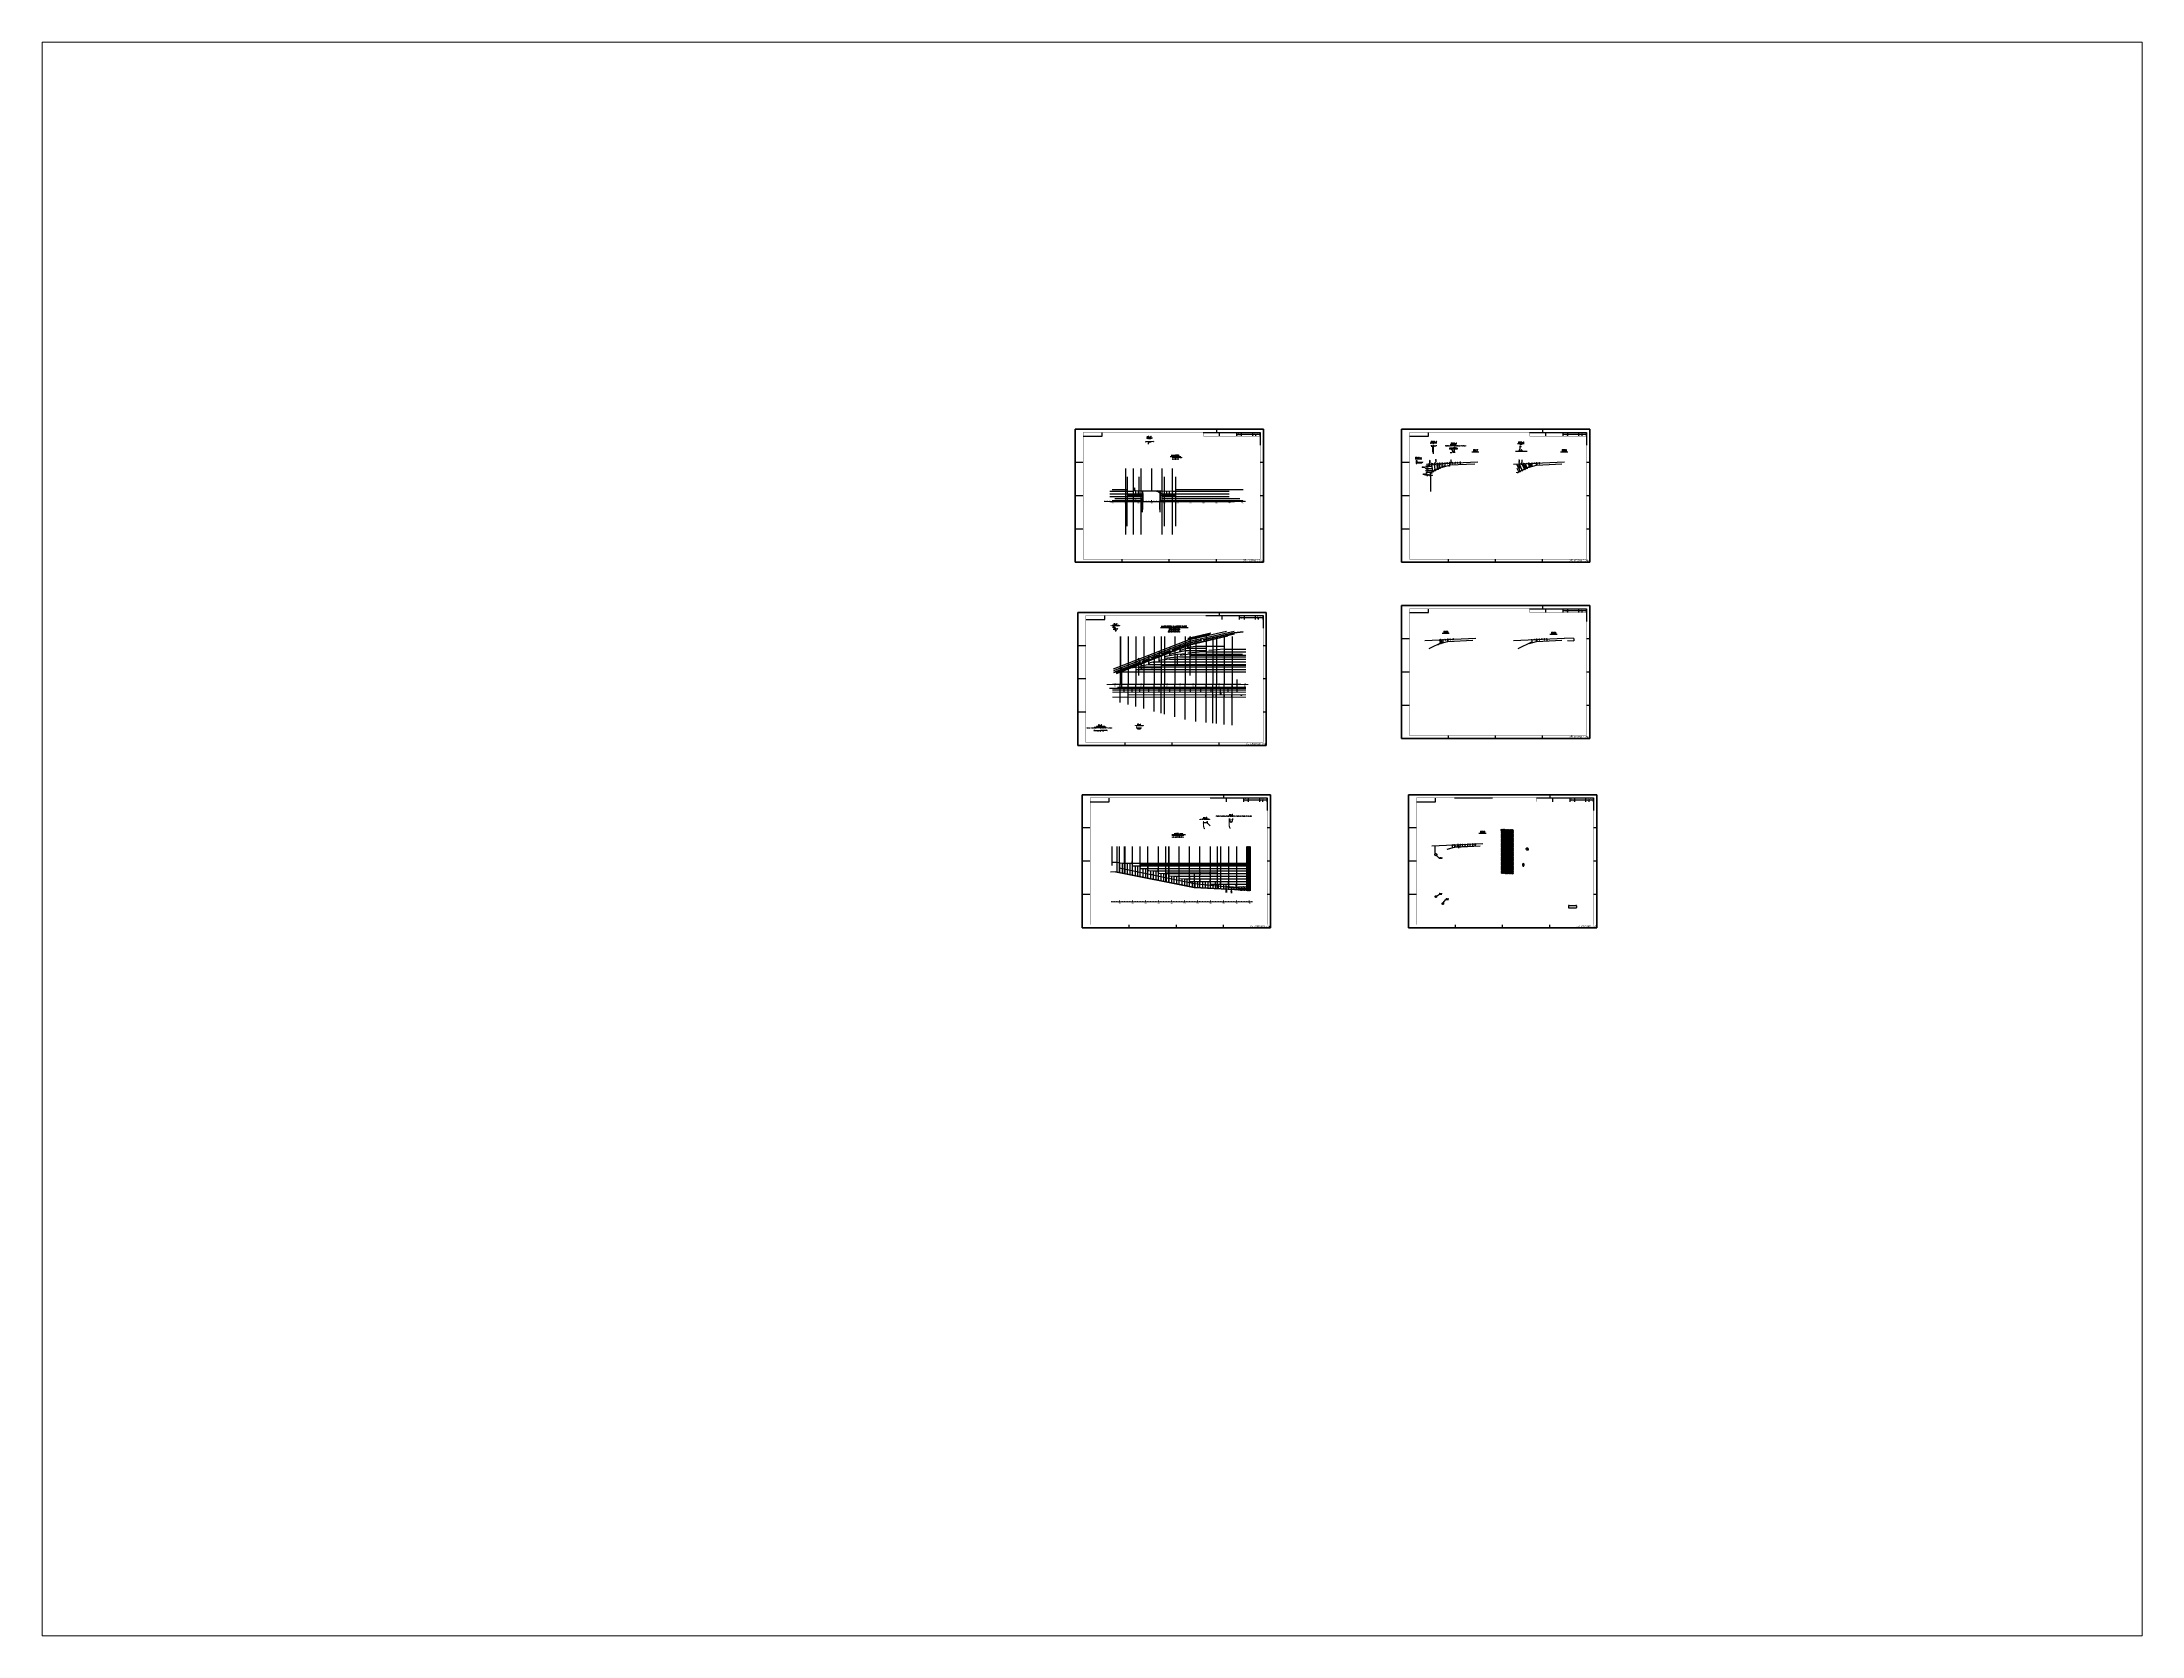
# Paper-space layout '布局1' of a CAD drawing. Header units: millimetres. Extents: x 26 to 231, y 20 to 176.
# The model-space entities are those that its viewports show. They can reach past a viewport. Long polylines and large blocks are cut down to what shows.
import ezdxf
from ezdxf.enums import TextEntityAlignment as Align
from ezdxf.xclip import XClip

# ---------------------------------------------------------------- set-up
doc = ezdxf.new("R2010")
doc.units = ezdxf.units.MM
doc.header["$LTSCALE"] = 100
doc.header["$XCLIPFRAME"] = 0
for name, pattern in [('CENTER', [8, 5.5, -1, 0.5, -1]), ('CENTER3', [2, 0.75, -0.5, 0.25, -0.5]), ('DASHED', [8, 6, -2]), ('DOUBLEDOT', [10, 6.5, -1, 0.25, -1, 0.25, -1]), ('JNRD_Center', [2, 1.25, -0.25, 0.25, -0.25])]:
    doc.linetypes.add(name, pattern=pattern)
for name, color, linetype in [('100-AD1', 6, 'Continuous'), ('100-DD1', 7, 'JNRD_Center'), ('100-DF1', 7, 'Continuous'), ('200-CO0', 4, 'Continuous'), ('200-CO3', 7, 'Continuous'), ('Block_Seam', 6, 'Continuous'), ('FB', 3, 'Continuous'), ('Girder_Invisible', 3, 'DOUBLEDOT'), ('L', 254, 'Continuous'), ('Plate_Invisible', 3, 'DASHED'), ('Plate_Visible', 3, 'Continuous'), ('Seam', 40, 'Continuous'), ('Stiffener_Invisible', 2, 'DASHED'), ('Stiffener_Visible', 1, 'CENTER'), ('Text', 7, 'Continuous')]:
    doc.layers.add(name, color=color, linetype=linetype)
doc.styles.add('Arial', font='arial.ttf')
doc.styles.add('ASHLEY', font='', dxfattribs={"width": 0.75})
doc.styles.add('FKAB', font='simplex.shx', dxfattribs={"width": 0.8})
doc.styles.add('JNRD_E1', font='romans.shx', dxfattribs={"width": 0.8})
doc.styles.add('STYLE2', font='romans.shx', dxfattribs={"width": 0.8, "height": 120, "bigfont": 'xc02.shx'})
doc.styles.get('ASHLEY').set_extended_font_data('SimSun')
doc.linetypes.add('ZZZ', pattern='A,1e-05,0,[135,ltypeshp.shx,S=0.01,R=0,X=0,Y=0],-2.75,0', length=2.75001)

# ---------------------------------------------------------------- blocks, each defined once
blk = doc.blocks.new('Z$W@#40FB131C')
for p, q in [((44550, 0), (44550, -1000)), ((2500, -2200), (8500, -2200)), ((8500, -2200), (8500, -1000)), ((40400, -1006), (58400, -1000)), ((40400, -1000), (58400, -1000)), ((40400, -1000), (46400, -1000)), ((40400, -1000), (58400, -1000)), ((45400, -1000), (45400, -2200)), ((45400, -1000), (45400, -2200)), ((50900, -1000), (50900, -2200)), ((50900, -1600), (58400, -1600)), ((52400, -1000), (52400, -2200)), ((55900, -1000), (55900, -2200)), ((56900, -1600), (56900, -2200)), ((58400, -1000), (58400, -5000)), ((58400, -2200), (58400, -1000)), ((58400, -1000), (58400, -2200)), ((58400, -2200), (58400, -1000)), ((2500, -10500), (0, -10500)), ((59400, -10500), (58400, -10500)), ((59400, -10500), (58400, -10500)), ((2500, -21000), (0, -21000)), ((59400, -21000), (58400, -21000)), ((2500, -31500), (0, -31500)), ((59400, -31500), (58400, -31500)), ((14850, -42000), (14850, -41000)), ((29700, -42000), (29700, -41000)), ((44550, -42000), (44550, -41000))]:
    blk.add_line(p, q)
blk.add_lwpolyline([(0, -42000), (59400, -42000), (59400, 0), (0, 0)], close=True)
at = {"const_width": 100}
blk.add_lwpolyline([(2500, -41000), (58400, -41000), (58400, -1000), (2500, -1000)], close=True, dxfattribs=at)
at = {"const_width": 60}
for points in [[(40400, -2200), (40400, -1000)], [(40400, -2200), (58400, -2200)]]:
    blk.add_lwpolyline(points, dxfattribs=at)
at = {"color": 7, "style": 'ASHLEY', "width": 0.66}
for s, p in [('工 程 号', (51205, -2021)), ('图  号', (51333, -1426)), ('版 本', (56070, -2021)), ('第     页', (56582, -1432))]:
    blk.add_text(s, height=250, dxfattribs=at).set_placement(p)
at = {"style": 'ASHLEY', "width": 0.75}
for s, height, p in [('2号 420X594=0.25m', 600, (53002, -41764)), ('2', 200, (58471, -41372))]:
    blk.add_text(s, height=height, dxfattribs=at).set_placement(p)
blk = doc.blocks.new('llx1')
at = {"color": 6}
for p, q in [((344, 0), (0, 0)), ((296, 51), (78, 51)), ((170, 0), (118, 51)), ((228, 0), (177, 51)), ((286, 0), (235, 51))]:
    blk.add_line(p, q, dxfattribs=at)
blk = doc.blocks.new('Z$W@#51941E97')
at = {"layer": 'Seam', "color": 40}
blk.add_line((479, 0), (0, 0), dxfattribs=at)
blk.add_lwpolyline([(110, 0), (280, -99), (280, 99)], close=True, dxfattribs=at)
blk = doc.blocks.new('*U42')
for p, q in [((125, -190), (125, 0)), ((90, -225), (0, -225)), ((8, -150), (153, -150))]:
    blk.add_line(p, q)
at = {"linetype": 'DASHED'}
blk.add_line((188, -115), (188, 0), dxfattribs=at)
for centre, radius, start, end in [((0, 0), 50, 180, 270), ((0, -190), 35, 90, 270), ((90, -190), 35, 270, 0)]:
    blk.add_arc(centre, radius, start, end)
blk.add_arc((153, -115), 35, 270, 0, dxfattribs=at)
at = {"layer": 'L'}
for p, q in [((0, -200), (0, 0)), ((0, 0), (8, 0)), ((8, 0), (8, -172)), ((90, -200), (0, -200)), ((22, -186), (83, -186)), ((90, -193), (90, -200))]:
    blk.add_line(p, q, dxfattribs=at)
for centre, radius, start, end in [((22, -172), 14, 180, 270), ((83, -193), 7, 360, 90)]:
    blk.add_arc(centre, radius, start, end, dxfattribs=at)
blk = doc.blocks.new('*U49')
for p, q in [((125, -190), (125, 0)), ((90, -225), (0, -225)), ((8, -150), (153, -150))]:
    blk.add_line(p, q)
at = {"linetype": 'DASHED'}
blk.add_line((188, -115), (188, 0), dxfattribs=at)
for centre, radius, start, end in [((0, 0), 1, 180, 270), ((0, -190), 35, 90, 270), ((90, -190), 35, 270, 0)]:
    blk.add_arc(centre, radius, start, end)
blk.add_arc((153, -115), 35, 270, 0, dxfattribs=at)
at = {"layer": 'L'}
for p, q in [((0, -200), (0, 0)), ((0, 0), (8, 0)), ((8, 0), (8, -172)), ((90, -200), (0, -200)), ((22, -186), (83, -186)), ((90, -193), (90, -200))]:
    blk.add_line(p, q, dxfattribs=at)
for centre, radius, start, end in [((22, -172), 14, 180, 270), ((83, -193), 7, 360, 90)]:
    blk.add_arc(centre, radius, start, end, dxfattribs=at)
blk = doc.blocks.new('48.5KLEG')
at = {"color": 7, "linetype": 'Continuous', "lineweight": 20}
for p, q in [((-4800, 200), (-4800, 0)), ((-4000, 400), (-4000, 0)), ((-4000, 0), (-4000, 400)), ((-3200, 0), (-3200, 200)), ((-3200, 200), (-3200, 0)), ((-3200, 0), (-3200, 200)), ((-2400, 0), (-2400, 200)), ((-2400, 200), (-2400, 0)), ((-1600, 0), (-1600, 200)), ((-1600, 200), (-1600, 0)), ((-800, 200), (-800, 0)), ((-800, 0), (-800, 200)), ((0, 0), (0, 400)), ((0, 400), (0, 0)), ((800, 200), (800, 0)), ((800, 0), (800, 200)), ((1600, 0), (1600, 200)), ((1600, 200), (1600, 0)), ((2400, 0), (2400, 200)), ((2400, 200), (2400, 0)), ((3200, 0), (3200, 200)), ((3200, 200), (3200, 0)), ((4000, 400), (4000, 0)), ((4000, 0), (4000, 250)), ((4800, 0), (4800, 200)), ((4800, 200), (4800, 0)), ((5600, 0), (5600, 200)), ((5600, 200), (5600, 0)), ((6400, 0), (6400, 200)), ((6400, 200), (6400, 0)), ((7200, 0), (7200, 200)), ((7200, 200), (7200, 0)), ((8000, 0), (8000, 400)), ((8000, 400), (8000, 0)), ((8800, 200), (8800, 0)), ((8800, 0), (8800, 200)), ((9600, 0), (9600, 200)), ((9600, 200), (9600, 0)), ((10400, 0), (10400, 200)), ((10400, 200), (10400, 0)), ((11200, 0), (11200, 200)), ((11200, 200), (11200, 0)), ((12000, 0), (12000, 400)), ((12000, 400), (12000, 0)), ((12800, 0), (12800, 200)), ((12800, 200), (12800, 0)), ((13600, 0), (13600, 200)), ((13600, 200), (13600, 0)), ((14400, 0), (14400, 200)), ((14400, 200), (14400, 0)), ((15200, 0), (15200, 200)), ((15200, 200), (15200, 0)), ((16000, 0), (16000, 400)), ((16000, 400), (16000, 0)), ((16800, 200), (16800, 0)), ((16800, 0), (16800, 200)), ((17600, 0), (17600, 200)), ((17600, 200), (17600, 0)), ((18400, 0), (18400, 200)), ((18400, 200), (18400, 0)), ((19200, 0), (19200, 200)), ((19200, 200), (19200, 0)), ((20000, 0), (20000, 400)), ((20000, 400), (20000, 0)), ((20800, 0), (20800, 200)), ((20800, 200), (20800, 0)), ((21600, 0), (21600, 200)), ((21600, 200), (21600, 0)), ((22400, 0), (22400, 200)), ((22400, 200), (22400, 0)), ((23200, 0), (23200, 200)), ((23200, 200), (23200, 0)), ((24000, 0), (24000, 400)), ((24000, 400), (24000, 0)), ((24800, 200), (24800, 0)), ((24800, 0), (24800, 200)), ((25600, 0), (25600, 200)), ((25600, 200), (25600, 0)), ((26400, 0), (26400, 200)), ((26400, 200), (26400, 0)), ((27200, 0), (27200, 200)), ((27200, 200), (27200, 0)), ((28000, 0), (28000, 400)), ((28000, 400), (28000, 0)), ((28800, 0), (28800, 200)), ((28800, 200), (28800, 0)), ((29600, 0), (29600, 200)), ((29600, 200), (29600, 0)), ((30400, 0), (30400, 200)), ((30400, 200), (30400, 0)), ((31200, 0), (31200, 200)), ((31200, 200), (31200, 0)), ((32000, 0), (32000, 400)), ((32000, 400), (32000, 0)), ((32800, 200), (32800, 0)), ((32800, 0), (32800, 200)), ((33600, 0), (33600, 200)), ((33600, 200), (33600, 0)), ((34400, 0), (34400, 200)), ((34400, 200), (34400, 0)), ((35200, 0), (35200, 200)), ((35200, 200), (35200, 0)), ((36020, 0), (36020, 400)), ((36020, 400), (36020, 0)), ((36840, 0), (36840, 200)), ((36840, 200), (36840, 0)), ((37660, 0), (37660, 200)), ((37660, 200), (37660, 0)), ((38480, 0), (38480, 200)), ((38480, 200), (38480, 0)), ((39300, 0), (39300, 200)), ((39300, 200), (39300, 0)), ((40120, 0), (40120, 400)), ((40120, 400), (40120, 0)), ((40940, 200), (40940, 0)), ((40940, 0), (40940, 200)), ((41760, 0), (41760, 200)), ((41760, 200), (41760, 0)), ((42580, 0), (42580, 200)), ((42580, 200), (42580, 0)), ((43400, 0), (43400, 200)), ((43400, 200), (43400, 0)), ((44220, 400), (44220, 0)), ((44220, 0), (44220, 250)), ((45040, 0), (45040, 200)), ((45040, 200), (45040, 0)), ((45860, 0), (45860, 200)), ((45860, 200), (45860, 0)), ((46680, 0), (46680, 200)), ((46680, 200), (46680, 0)), ((47500, 0), (47500, 200)), ((47500, 200), (47500, 0)), ((48320, 0), (48320, 400)), ((48320, 400), (48320, 0)), ((49140, 200), (49140, 0)), ((49140, 0), (49140, 200)), ((49960, 0), (49960, 200)), ((49960, 200), (49960, 0)), ((50780, 0), (50780, 200)), ((50780, 200), (50780, 0)), ((51600, 0), (51600, 200)), ((51600, 200), (51600, 0)), ((52420, 400), (52420, 0)), ((52420, 0), (52420, 250)), ((53240, 0), (53240, 200)), ((53240, 200), (53240, 0)), ((54060, 0), (54060, 200)), ((54060, 200), (54060, 0)), ((54880, 0), (54880, 200)), ((54880, 200), (54880, 0)), ((55700, 0), (55700, 200)), ((55700, 200), (55700, 0)), ((56520, 0), (56520, 400)), ((56520, 400), (56520, 0)), ((57340, 0), (57340, 200)), ((57340, 200), (57340, 0)), ((58160, 0), (58160, 200)), ((58160, 200), (58160, 0)), ((58980, 0), (58980, 200)), ((58980, 200), (58980, 0)), ((59800, 0), (59800, 200)), ((59800, 200), (59800, 0)), ((60620, 400), (60620, 0)), ((60620, 0), (60620, 250)), ((61440, 0), (61440, 200)), ((61440, 200), (61440, 0)), ((62260, 0), (62260, 200)), ((62260, 200), (62260, 0)), ((63080, 0), (63080, 200)), ((63080, 200), (63080, 0)), ((63900, 0), (63900, 200)), ((63900, 200), (63900, 0)), ((64720, 0), (64720, 400)), ((64720, 400), (64720, 0)), ((65540, 0), (65540, 200)), ((65540, 200), (65540, 0)), ((66360, 0), (66360, 200)), ((66360, 200), (66360, 0)), ((67180, 0), (67180, 200)), ((67180, 200), (67180, 0)), ((68000, 0), (68000, 200)), ((68000, 200), (68000, 0)), ((68820, 400), (68820, 0)), ((68820, 0), (68820, 250)), ((69640, 0), (69640, 200)), ((69640, 200), (69640, 0)), ((70460, 0), (70460, 200)), ((70460, 200), (70460, 0)), ((71280, 0), (71280, 200)), ((71280, 200), (71280, 0)), ((72100, 0), (72100, 200)), ((72100, 200), (72100, 0)), ((72920, 0), (72920, 400)), ((72920, 400), (72920, 0)), ((73740, 0), (73740, 200)), ((73740, 200), (73740, 0)), ((74560, 0), (74560, 200)), ((74560, 200), (74560, 0)), ((75380, 0), (75380, 200)), ((75380, 200), (75380, 0)), ((76200, 0), (76200, 200)), ((76200, 200), (76200, 0)), ((77020, 400), (77020, 0)), ((77020, 0), (77020, 250)), ((77840, 0), (77840, 200)), ((77840, 200), (77840, 0)), ((78660, 0), (78660, 200)), ((78660, 200), (78660, 0)), ((79480, 0), (79480, 200)), ((79480, 200), (79480, 0)), ((80300, 0), (80300, 200)), ((80300, 200), (80300, 0)), ((81120, 0), (81120, 400)), ((81120, 400), (81120, 0)), ((81940, 0), (81940, 200)), ((81940, 200), (81940, 0)), ((82760, 0), (82760, 200)), ((82760, 200), (82760, 0)), ((83580, 0), (83580, 200)), ((83580, 200), (83580, 0)), ((84400, 0), (84400, 200)), ((84400, 200), (84400, 0)), ((85220, 400), (85220, 0)), ((85220, 0), (85220, 250)), ((86040, 0), (86040, 200)), ((86040, 200), (86040, 0)), ((86860, 0), (86860, 200)), ((86860, 200), (86860, 0)), ((87680, 0), (87680, 200)), ((87680, 200), (87680, 0)), ((88500, 0), (88500, 200)), ((88500, 200), (88500, 0)), ((89320, 0), (89320, 400)), ((89320, 400), (89320, 0)), ((90140, 0), (90140, 200)), ((90140, 200), (90140, 0)), ((90960, 0), (90960, 200)), ((90960, 200), (90960, 0)), ((91780, 0), (91780, 200)), ((91780, 200), (91780, 0)), ((92600, 0), (92600, 200)), ((92600, 200), (92600, 0)), ((93420, 400), (93420, 0)), ((93420, 0), (93420, 250)), ((94240, 0), (94240, 200)), ((94240, 200), (94240, 0)), ((95060, 0), (95060, 200)), ((95060, 200), (95060, 0)), ((95880, 0), (95880, 200)), ((95880, 200), (95880, 0)), ((96700, 0), (96700, 200)), ((96700, 200), (96700, 0)), ((97520, 0), (97520, 400)), ((97520, 400), (97520, 0)), ((98340, 0), (98340, 200)), ((98340, 200), (98340, 0)), ((99160, 0), (99160, 200)), ((99160, 200), (99160, 0)), ((99980, 0), (99980, 200)), ((99980, 200), (99980, 0)), ((100800, 0), (100800, 200)), ((100800, 200), (100800, 0)), ((101620, 0), (101620, 400)), ((101620, 400), (101620, 0)), ((102440, 0), (102440, 200)), ((102440, 200), (102440, 0)), ((103260, 0), (103260, 200)), ((103260, 200), (103260, 0)), ((104080, 0), (104080, 200)), ((104080, 200), (104080, 0)), ((104900, 0), (104900, 200)), ((104900, 200), (104900, 0)), ((105720, 0), (105720, 400)), ((105720, 400), (105720, 0)), ((106540, 0), (106540, 200)), ((106540, 200), (106540, 0)), ((107360, 0), (107360, 200)), ((107360, 200), (107360, 0)), ((108180, 0), (108180, 200)), ((108180, 200), (108180, 0)), ((109000, 0), (109000, 200)), ((109000, 200), (109000, 0)), ((109820, 400), (109820, 0)), ((109820, 0), (109820, 250)), ((110640, 0), (110640, 200)), ((110640, 200), (110640, 0)), ((111460, 0), (111460, 200)), ((111460, 200), (111460, 0)), ((112280, 0), (112280, 200)), ((112280, 200), (112280, 0)), ((113100, 0), (113100, 200)), ((113100, 200), (113100, 0)), ((113920, 0), (113920, 400)), ((113920, 400), (113920, 0)), ((114740, 0), (114740, 200)), ((114740, 200), (114740, 0)), ((115560, 0), (115560, 200)), ((115560, 200), (115560, 0)), ((116380, 0), (116380, 200)), ((116380, 200), (116380, 0)), ((117200, 0), (117200, 200)), ((117200, 200), (117200, 0)), ((118020, 400), (118020, 0)), ((118020, 0), (118020, 250)), ((118840, 0), (118840, 200)), ((118840, 200), (118840, 0)), ((119660, 0), (119660, 200)), ((119660, 200), (119660, 0)), ((120480, 0), (120480, 200)), ((120480, 200), (120480, 0)), ((121300, 0), (121300, 200)), ((121300, 200), (121300, 0)), ((122120, 0), (122120, 400)), ((122120, 400), (122120, 0)), ((122940, 0), (122940, 200)), ((122940, 200), (122940, 0)), ((123760, 0), (123760, 200)), ((123760, 200), (123760, 0)), ((124580, 0), (124580, 200)), ((124580, 200), (124580, 0)), ((125400, 0), (125400, 200)), ((125400, 200), (125400, 0)), ((126220, 400), (126220, 0)), ((126220, 0), (126220, 250)), ((127040, 0), (127040, 200)), ((127040, 200), (127040, 0)), ((127860, 0), (127860, 200)), ((127860, 200), (127860, 0)), ((128680, 0), (128680, 200)), ((128680, 200), (128680, 0)), ((129500, 0), (129500, 200)), ((129500, 200), (129500, 0)), ((130320, 0), (130320, 400)), ((130320, 400), (130320, 0)), ((131140, 0), (131140, 200)), ((131140, 200), (131140, 0)), ((131960, 0), (131960, 200)), ((131960, 200), (131960, 0)), ((132780, 0), (132780, 200)), ((132780, 200), (132780, 0)), ((133600, 0), (133600, 200)), ((133600, 200), (133600, 0)), ((134420, 0), (134420, 400)), ((134420, 400), (134420, 0)), ((135240, 0), (135240, 200)), ((135240, 200), (135240, 0)), ((136060, 0), (136060, 200)), ((136060, 200), (136060, 0)), ((136880, 0), (136880, 200)), ((136880, 200), (136880, 0)), ((137700, 0), (137700, 200)), ((137700, 200), (137700, 0)), ((138520, 0), (138520, 400)), ((138520, 400), (138520, 0)), ((139340, 0), (139340, 200)), ((139340, 200), (139340, 0)), ((140160, 0), (140160, 200)), ((140160, 200), (140160, 0)), ((140980, 0), (140980, 200)), ((140980, 200), (140980, 0)), ((141800, 0), (141800, 200)), ((141800, 200), (141800, 0)), ((142620, 0), (142620, 400)), ((142620, 400), (142620, 0)), ((143440, 0), (143440, 200)), ((143440, 200), (143440, 0)), ((144260, 0), (144260, 200)), ((144260, 200), (144260, 0)), ((145080, 0), (145080, 200)), ((145080, 200), (145080, 0)), ((145900, 0), (145900, 200)), ((145900, 200), (145900, 0)), ((146720, 0), (146720, 400)), ((146720, 400), (146720, 0)), ((147540, 0), (147540, 200)), ((147540, 200), (147540, 0)), ((148360, 0), (148360, 200)), ((148360, 200), (148360, 0)), ((149180, 0), (149180, 200)), ((149180, 200), (149180, 0)), ((150000, 0), (150000, 200)), ((150000, 200), (150000, 0)), ((150820, 400), (150820, 0)), ((150820, 0), (150820, 250)), ((151640, 0), (151640, 200)), ((151640, 200), (151640, 0)), ((152460, 0), (152460, 200)), ((152460, 200), (152460, 0)), ((153280, 0), (153280, 200)), ((153280, 200), (153280, 0)), ((154100, 0), (154100, 200)), ((154100, 200), (154100, 0)), ((154920, 0), (154920, 400)), ((154920, 400), (154920, 0)), ((155740, 0), (155740, 200)), ((155740, 200), (155740, 0)), ((156560, 0), (156560, 200)), ((156560, 200), (156560, 0)), ((157380, 0), (157380, 200)), ((157380, 200), (157380, 0)), ((158200, 0), (158200, 200)), ((158200, 200), (158200, 0)), ((159020, 400), (159020, 0)), ((159020, 0), (159020, 250)), ((159840, 0), (159840, 200)), ((159840, 200), (159840, 0)), ((160660, 0), (160660, 200)), ((160660, 200), (160660, 0)), ((161480, 0), (161480, 200)), ((161480, 200), (161480, 0)), ((162300, 0), (162300, 200)), ((162300, 200), (162300, 0)), ((163120, 0), (163120, 400)), ((163120, 400), (163120, 0)), ((163940, 0), (163940, 200)), ((163940, 200), (163940, 0)), ((164760, 0), (164760, 200)), ((164760, 200), (164760, 0)), ((165580, 0), (165580, 200)), ((165580, 200), (165580, 0)), ((166400, 0), (166400, 200)), ((166400, 200), (166400, 0)), ((167220, 400), (167220, 0)), ((167220, 0), (167220, 250)), ((168040, 0), (168040, 200)), ((168040, 200), (168040, 0)), ((168860, 0), (168860, 200)), ((168860, 200), (168860, 0)), ((169680, 0), (169680, 200)), ((169680, 200), (169680, 0)), ((170500, 0), (170500, 200)), ((170500, 200), (170500, 0)), ((171320, 0), (171320, 400)), ((171320, 400), (171320, 0)), ((172140, 0), (172140, 200)), ((172140, 200), (172140, 0)), ((172960, 0), (172960, 200)), ((172960, 200), (172960, 0)), ((173780, 0), (173780, 200)), ((173780, 200), (173780, 0)), ((174600, 0), (174600, 200)), ((174600, 200), (174600, 0)), ((175400, 400), (175400, 0)), ((175400, 0), (175400, 250)), ((176200, 0), (176200, 200)), ((176200, 200), (176200, 0)), ((177000, 0), (177000, 200)), ((177000, 200), (177000, 0)), ((177800, 0), (177800, 200)), ((177800, 200), (177800, 0)), ((178600, 0), (178600, 200)), ((178600, 200), (178600, 0)), ((179400, 0), (179400, 400)), ((179400, 400), (179400, 0)), ((180200, 0), (180200, 200)), ((180200, 200), (180200, 0)), ((181000, 0), (181000, 200)), ((181000, 200), (181000, 0)), ((181800, 0), (181800, 200)), ((181800, 200), (181800, 0)), ((182600, 0), (182600, 200)), ((182600, 200), (182600, 0)), ((183400, 400), (183400, 0)), ((183400, 0), (183400, 250)), ((184200, 0), (184200, 200)), ((184200, 200), (184200, 0)), ((185000, 0), (185000, 200)), ((185000, 200), (185000, 0)), ((185800, 0), (185800, 200)), ((185800, 200), (185800, 0)), ((186600, 0), (186600, 200)), ((186600, 200), (186600, 0)), ((187400, 0), (187400, 400)), ((187400, 400), (187400, 0)), ((188200, 200), (188200, 0)), ((188200, 0), (188200, 200)), ((-4800, 0), (-4000, 0)), ((-4000, 0), (-3200, 0)), ((-3200, 0), (-3200, 0)), ((-3200, 0), (-2400, 0)), ((-2400, 0), (-1600, 0)), ((-1600, 0), (-800, 0)), ((-800, 0), (0, 0)), ((0, 0), (800, 0)), ((800, 0), (1600, 0)), ((1600, 0), (2400, 0)), ((2400, 0), (3200, 0)), ((3200, 0), (4000, 0)), ((4000, 0), (4800, 0)), ((4800, 0), (5600, 0)), ((5600, 0), (6400, 0)), ((6400, 0), (7200, 0)), ((7200, 0), (8000, 0)), ((8000, 0), (8800, 0)), ((8800, 0), (9600, 0)), ((9600, 0), (10400, 0)), ((10400, 0), (11200, 0)), ((11200, 0), (12000, 0)), ((12000, 0), (12800, 0)), ((12800, 0), (13600, 0)), ((13600, 0), (14400, 0)), ((14400, 0), (15200, 0)), ((15200, 0), (16000, 0)), ((16000, 0), (16800, 0)), ((16800, 0), (17600, 0)), ((17600, 0), (18400, 0)), ((18400, 0), (19200, 0)), ((19200, 0), (20000, 0)), ((20000, 0), (20800, 0)), ((20800, 0), (21600, 0)), ((21600, 0), (22400, 0)), ((22400, 0), (23200, 0)), ((23200, 0), (24000, 0)), ((24000, 0), (24800, 0)), ((24800, 0), (25600, 0)), ((25600, 0), (26400, 0)), ((26400, 0), (27200, 0)), ((27200, 0), (28000, 0)), ((28000, 0), (28800, 0)), ((28800, 0), (29600, 0)), ((29600, 0), (30400, 0)), ((30400, 0), (31200, 0)), ((31200, 0), (32000, 0)), ((32000, 0), (32800, 0)), ((32800, 0), (33600, 0)), ((33600, 0), (34400, 0)), ((34400, 0), (35200, 0)), ((35200, 0), (36020, 0)), ((36020, 0), (36840, 0)), ((36840, 0), (37660, 0)), ((37660, 0), (38480, 0)), ((38480, 0), (39300, 0)), ((39300, 0), (40120, 0)), ((40120, 0), (40940, 0)), ((40940, 0), (41760, 0)), ((41760, 0), (42580, 0)), ((42580, 0), (43400, 0)), ((43400, 0), (44220, 0)), ((44220, 0), (45040, 0)), ((45040, 0), (45860, 0)), ((45860, 0), (46680, 0)), ((46680, 0), (47500, 0)), ((47500, 0), (48320, 0)), ((48320, 0), (49140, 0)), ((49140, 0), (49960, 0)), ((49960, 0), (50780, 0)), ((50780, 0), (51600, 0)), ((51600, 0), (52420, 0)), ((52420, 0), (53240, 0)), ((53240, 0), (54060, 0)), ((54060, 0), (54880, 0)), ((54880, 0), (55700, 0)), ((55700, 0), (56520, 0)), ((56520, 0), (57340, 0)), ((57340, 0), (58160, 0)), ((58160, 0), (58980, 0)), ((58980, 0), (59800, 0)), ((59800, 0), (60620, 0)), ((60620, 0), (61440, 0)), ((61440, 0), (62260, 0)), ((62260, 0), (63080, 0)), ((63080, 0), (63900, 0)), ((63900, 0), (64720, 0)), ((64720, 0), (65540, 0)), ((65540, 0), (66360, 0)), ((66360, 0), (67180, 0)), ((67180, 0), (68000, 0)), ((68000, 0), (68820, 0)), ((68820, 0), (69640, 0)), ((69640, 0), (70460, 0)), ((70460, 0), (71280, 0)), ((71280, 0), (72100, 0)), ((72100, 0), (72920, 0)), ((72920, 0), (73740, 0)), ((73740, 0), (74560, 0)), ((74560, 0), (75380, 0)), ((75380, 0), (76200, 0)), ((76200, 0), (77020, 0)), ((77020, 0), (77840, 0)), ((77840, 0), (78660, 0)), ((78660, 0), (79480, 0)), ((79480, 0), (80300, 0)), ((80300, 0), (81120, 0)), ((81120, 0), (81940, 0)), ((81940, 0), (82760, 0)), ((82760, 0), (83580, 0)), ((83580, 0), (84400, 0)), ((84400, 0), (85220, 0)), ((85220, 0), (86040, 0)), ((86040, 0), (86860, 0)), ((86860, 0), (87680, 0)), ((87680, 0), (88500, 0)), ((88500, 0), (89320, 0)), ((89320, 0), (90140, 0)), ((90140, 0), (90960, 0)), ((90960, 0), (91780, 0)), ((91780, 0), (92600, 0)), ((92600, 0), (93420, 0)), ((93420, 0), (94240, 0)), ((94240, 0), (95060, 0)), ((95060, 0), (95880, 0)), ((95880, 0), (96700, 0)), ((96700, 0), (97520, 0)), ((97520, 0), (98340, 0)), ((98340, 0), (99160, 0)), ((99160, 0), (99980, 0)), ((99980, 0), (100800, 0)), ((100800, 0), (101620, 0)), ((101620, 0), (102440, 0)), ((102440, 0), (103260, 0)), ((103260, 0), (104080, 0)), ((104080, 0), (104900, 0)), ((104900, 0), (105720, 0)), ((105720, 0), (106540, 0)), ((106540, 0), (107360, 0)), ((107360, 0), (108180, 0)), ((108180, 0), (109000, 0)), ((109000, 0), (109820, 0)), ((109820, 0), (110640, 0)), ((110640, 0), (111460, 0)), ((111460, 0), (112280, 0)), ((112280, 0), (113100, 0)), ((113100, 0), (113920, 0)), ((113920, 0), (114740, 0)), ((114740, 0), (115560, 0)), ((115560, 0), (116380, 0)), ((116380, 0), (117200, 0)), ((117200, 0), (118020, 0)), ((118020, 0), (118840, 0)), ((118840, 0), (119660, 0)), ((119660, 0), (120480, 0)), ((120480, 0), (121300, 0)), ((121300, 0), (122120, 0)), ((122120, 0), (122940, 0)), ((122940, 0), (123760, 0)), ((123760, 0), (124580, 0)), ((124580, 0), (125400, 0)), ((125400, 0), (126220, 0)), ((126220, 0), (127040, 0)), ((127040, 0), (127860, 0)), ((127860, 0), (128680, 0)), ((128680, 0), (129500, 0)), ((129500, 0), (130320, 0)), ((130320, 0), (131140, 0)), ((131140, 0), (131960, 0)), ((131960, 0), (132780, 0)), ((132780, 0), (133600, 0)), ((133600, 0), (134420, 0)), ((134420, 0), (135240, 0)), ((135240, 0), (136060, 0)), ((136060, 0), (136880, 0)), ((136880, 0), (137700, 0)), ((137700, 0), (138520, 0)), ((138520, 0), (139340, 0)), ((139340, 0), (140160, 0)), ((140160, 0), (140980, 0)), ((140980, 0), (141800, 0)), ((141800, 0), (142620, 0)), ((142620, 0), (143440, 0)), ((143440, 0), (144260, 0)), ((144260, 0), (145080, 0)), ((145080, 0), (145900, 0)), ((145900, 0), (146720, 0)), ((146720, 0), (147540, 0)), ((147540, 0), (148360, 0)), ((148360, 0), (149180, 0)), ((149180, 0), (150000, 0)), ((150000, 0), (150820, 0)), ((150820, 0), (151640, 0)), ((151640, 0), (152460, 0)), ((152460, 0), (153280, 0)), ((153280, 0), (154100, 0)), ((154100, 0), (154920, 0)), ((154920, 0), (155740, 0)), ((155740, 0), (156560, 0)), ((156560, 0), (157380, 0)), ((157380, 0), (158200, 0)), ((158200, 0), (159020, 0)), ((159020, 0), (159840, 0)), ((159840, 0), (160660, 0)), ((160660, 0), (161480, 0)), ((161480, 0), (162300, 0)), ((162300, 0), (163120, 0)), ((163120, 0), (163940, 0)), ((163940, 0), (164760, 0)), ((164760, 0), (165580, 0)), ((165580, 0), (166400, 0)), ((166400, 0), (167220, 0)), ((167220, 0), (168040, 0)), ((168040, 0), (168860, 0)), ((168860, 0), (169680, 0)), ((169680, 0), (170500, 0)), ((170500, 0), (171320, 0)), ((171320, 0), (172140, 0)), ((172140, 0), (172960, 0)), ((172960, 0), (173780, 0)), ((173780, 0), (174600, 0)), ((174600, 0), (175400, 0)), ((175400, 0), (176200, 0)), ((176200, 0), (177000, 0)), ((177000, 0), (177800, 0)), ((177800, 0), (178600, 0)), ((178600, 0), (179400, 0)), ((179400, 0), (180200, 0)), ((180200, 0), (181000, 0)), ((181000, 0), (181800, 0)), ((181800, 0), (182600, 0)), ((182600, 0), (183400, 0)), ((183400, 0), (184200, 0)), ((184200, 0), (185000, 0)), ((185000, 0), (185800, 0)), ((185800, 0), (186600, 0)), ((186600, 0), (187400, 0)), ((187400, 0), (188200, 0)), ((188200, 0), (188929, 0))]:
    blk.add_line(p, q, dxfattribs=at)
at = {"linetype": 'DASHED', "ltscale": 0.15}
for p, q in [((18400, 0), (18400, 200)), ((61440, 0), (61440, 200)), ((173780, 0), (173780, 200))]:
    blk.add_line(p, q, dxfattribs=at)
at = {"color": 0, "linetype": 'ByBlock', "ltscale": 100}
for p, q in [((-4800, 0), (-7434, 0)), ((170420, 0), (170495, 0))]:
    blk.add_line(p, q, dxfattribs=at)
at = {"color": 7, "style": 'Arial'}
for s, p in [('-5', (-4000, -232)), ('0', (0, -232)), ('5', (4000, -232)), ('10', (8000, -232)), ('15', (12000, -232)), ('20', (16000, -232)), ('25', (20000, -232)), ('30', (24000, -232)), ('35', (28000, -232)), ('40', (32000, -232)), ('45', (36020, -232)), ('50', (40120, -232)), ('55', (44220, -232)), ('60', (48320, -232)), ('65', (52420, -232)), ('70', (56520, -232)), ('75', (60620, -232)), ('80', (64720, -232)), ('85', (68820, -232)), ('90', (72920, -232)), ('95', (77020, -232)), ('100', (81120, -232)), ('105', (85220, -232)), ('110', (89320, -232)), ('115', (93420, -232)), ('120', (97520, -232)), ('125', (101620, -232)), ('130', (105720, -232)), ('135', (109820, -232)), ('140', (113920, -232)), ('145', (118020, -232)), ('150', (122120, -232)), ('155', (126220, -232)), ('160', (130320, -232)), ('165', (134420, -232)), ('170', (138520, -232)), ('175', (142620, -232)), ('180', (146720, -232)), ('185', (150820, -232)), ('190', (154920, -232)), ('195', (159020, -232)), ('200', (163120, -232)), ('205', (167220, -232)), ('210', (171320, -232)), ('215', (175400, -232)), ('220', (179400, -232)), ('225', (183400, -232)), ('230', (187400, -232))]:
    blk.add_text(s, height=400, dxfattribs=at).set_placement(p, align=Align.TOP_CENTER)
blk = doc.blocks.new('H3V')
at = {"color": 7, "linetype": 'CENTER3'}
for p, q in [((-484333, 639753), (-484433, 639753)), ((-484383, 639803), (-484383, 639703))]:
    blk.add_line(p, q, dxfattribs=at)
blk.add_lwpolyline([(-484383, 639453), (-484383, 639453, -0.4142136), (-484583, 639653), (-484583, 639853, -0.4142136), (-484383, 640053), (-484383, 640053, -0.4142136), (-484183, 639853), (-484183, 639653, -0.4142136)], format="xyb", close=True)
at = {"layer": 'Text', "linetype": 'Continuous', "style": 'JNRD_E1', "width": 0.8}
blk.add_text('H3', height=150, dxfattribs=at).set_placement((-484510, 639802))
blk = doc.blocks.new('H8V')
at = {"color": 7, "linetype": 'CENTER3'}
for p, q in [((-489414, 634764), (-489314, 634764)), ((-489364, 634814), (-489364, 634714))]:
    blk.add_line(p, q, dxfattribs=at)
blk.add_lwpolyline([(-489364, 635164), (-489364, 635164, -0.4142136), (-489064, 634864), (-489064, 634664, -0.4142136), (-489364, 634364), (-489364, 634364, -0.4142136), (-489664, 634664), (-489664, 634864, -0.4142136)], format="xyb", close=True)
at = {"layer": 'Text', "linetype": 'Continuous', "style": 'JNRD_E1', "width": 0.8}
blk.add_text('H8', height=150, dxfattribs=at).set_placement((-489483, 634822))
blk = doc.blocks.new('*U67')
for p, q in [((50, -180), (50, 0)), ((25, -205), (0, -205))]:
    blk.add_line(p, q)
for centre, radius, start, end in [((0, 0), 35, 180, 270), ((0, -175), 30, 90, 270), ((25, -180), 25, 270, 0)]:
    blk.add_arc(centre, radius, start, end)
at = {"layer": 'FB'}
blk.add_line((0, -180), (0, 0), dxfattribs=at)
blk = doc.blocks.new('*U76')
for p, q in [((-50, -180), (-50, 0)), ((-25, -205), (0, -205))]:
    blk.add_line(p, q)
for centre, radius, start, end in [((0, 0), 1, 270, 0), ((-25, -180), 25, 180, 270), ((0, -175), 30, 270, 90)]:
    blk.add_arc(centre, radius, start, end)
at = {"layer": 'FB'}
blk.add_line((0, -180), (0, 0), dxfattribs=at)
blk = doc.blocks.new('*U75')
at = {"linetype": 'DASHED'}
blk.add_line((-100, -110), (-100, 0), dxfattribs=at)
for p, q in [((-50, -180), (-50, 0)), ((0, -145), (-65, -145)), ((-25, -205), (0, -205))]:
    blk.add_line(p, q)
for centre, radius, start, end in [((0, 0), 1, 270, 0), ((-25, -180), 25, 180, 270), ((0, -175), 30, 270, 90)]:
    blk.add_arc(centre, radius, start, end)
blk.add_arc((-65, -110), 35, 180, 270, dxfattribs=at)
at = {"layer": 'FB'}
blk.add_line((0, -180), (0, 0), dxfattribs=at)
blk = doc.blocks.new('*U74')
for p, q in [((50, -180), (50, 0)), ((25, -205), (0, -205))]:
    blk.add_line(p, q)
for centre, radius, start, end in [((0, 0), 1, 180, 270), ((0, -175), 30, 90, 270), ((25, -180), 25, 270, 0)]:
    blk.add_arc(centre, radius, start, end)
at = {"layer": 'FB'}
blk.add_line((0, -180), (0, 0), dxfattribs=at)
blk = doc.blocks.new('*U73')
for p, q in [((50, -180), (50, 0)), ((0, -145), (65, -145)), ((25, -205), (0, -205))]:
    blk.add_line(p, q)
at = {"linetype": 'DASHED'}
blk.add_line((100, -110), (100, 0), dxfattribs=at)
for centre, radius, start, end in [((0, 0), 1, 180, 270), ((0, -175), 30, 90, 270), ((25, -180), 25, 270, 0)]:
    blk.add_arc(centre, radius, start, end)
blk.add_arc((65, -110), 35, 270, 0, dxfattribs=at)
at = {"layer": 'FB'}
blk.add_line((0, -180), (0, 0), dxfattribs=at)
blk = doc.blocks.new('Z$W@#299E76D8')
at = {"layer": 'Block_Seam'}
blk.add_hatch(color=256, dxfattribs=at).paths.add_polyline_path([(-280, 98), (-280, -98), (-110, 0)])
at = {"layer": 'Block_Seam', "linetype": 'Continuous', "ltscale": 0.5}
blk.add_line((0, 0), (-479, 0), dxfattribs=at)
blk = doc.blocks.new('开孔三角符号')
at = {"layer": '100-DF1', "linetype": 'Continuous'}
for p, q in [((-50, 125), (50, 725)), ((50, 125), (-50, 725))]:
    blk.add_line(p, q, dxfattribs=at)
at = {"layer": '200-CO3', "ltscale": 2.440124}
for p, q in [((-50, 725), (50, 725)), ((-50, 125), (50, 125))]:
    blk.add_line(p, q, dxfattribs=at)
blk = doc.blocks.new('*U968')
at = {"layer": 'L'}
for p, q in [((-10, 0), (-10, -265)), ((0, 0), (-10, 0)), ((0, -300), (0, 0)), ((-90, -293.5), (-90, -300)), ((-90, -300), (0, -300)), ((-29, -284), (-80.5, -284))]:
    blk.add_line(p, q, dxfattribs=at)
for centre, radius, start, end in [((-80.5, -293.5), 9.5, 90, 180), ((-29, -265), 19, 270, 0)]:
    blk.add_arc(centre, radius, start, end, dxfattribs=at)
blk = doc.blocks.new('*U969')
at = {"layer": 'L'}
for p, q in [((0, -350), (0, 0)), ((0, 0), (11, 0)), ((11, 0), (11, -311)), ((100, -350), (0, -350)), ((33, -333), (89, -333)), ((100, -344), (100, -350))]:
    blk.add_line(p, q, dxfattribs=at)
for centre, radius, start, end in [((33, -311), 22, 180, 270), ((89, -344), 11, 360, 90)]:
    blk.add_arc(centre, radius, start, end, dxfattribs=at)
blk = doc.blocks.new('L350X11+100X17')
blk.add_lwpolyline([(100, 344), (100, 350), (0, 350), (0, 0), (11, 0), (11, 311, -0.4142136), (33, 333), (89, 333, 0.4142136)], format="xyb", close=True)
blk = doc.blocks.new('*U970')
for p, q in [((0, -180), (0, 0)), ((20, 0), (20, -180)), ((20, -180), (0, -180))]:
    blk.add_line(p, q)
blk = doc.blocks.new('LONGGI')
at = {"layer": '100-DF1'}
for p, q in [((240453, -249164), (240153, -249164)), ((240153, -249175), (240422, -249175)), ((240437, -249190), (240437, -249248)), ((240453, -249255), (240445, -249255)), ((240453, -249255), (240453, -249164))]:
    blk.add_line(p, q, dxfattribs=at)
for centre, radius, start, end in [((240422, -249190), 15, 0, 90), ((240445, -249248), 7.5, 180, 270)]:
    blk.add_arc(centre, radius, start, end, dxfattribs=at)
blk = doc.blocks.new('dong')
at = {"layer": '100-DF1', "linetype": 'Continuous'}
for p, q in [((629132, 254230), (629232, 255080)), ((629232, 254230), (629132, 255080))]:
    blk.add_line(p, q, dxfattribs=at)
at = {"layer": '200-CO3', "ltscale": 2.440124}
for p, q in [((629132, 255080), (629232, 255080)), ((629132, 254230), (629232, 254230))]:
    blk.add_line(p, q, dxfattribs=at)
blk = doc.blocks.new('*U971')
for p, q in [((50, -180), (50, 0)), ((25, -205), (0, -205))]:
    blk.add_line(p, q)
at = {"linetype": 'DASHED'}
for p, q in [((100, -180), (100, 0)), ((0, -255), (25, -255))]:
    blk.add_line(p, q, dxfattribs=at)
for centre, radius, start, end in [((0, -175), 80, 90, 270), ((25, -180), 75, 270, 0)]:
    blk.add_arc(centre, radius, start, end, dxfattribs=at)
for centre, radius, start, end in [((0, -175), 30, 90, 270), ((25, -180), 25, 270, 0)]:
    blk.add_arc(centre, radius, start, end)
at = {"layer": 'FB'}
blk.add_line((0, -180), (0, 0), dxfattribs=at)
blk = doc.blocks.new('*U972')
for p, q in [((155, -150), (155, 0)), ((205, -150), (205, 0)), ((55, -215), (55, -200)), ((105, -200), (90, -200)), ((90, -250), (105, -250))]:
    blk.add_line(p, q)
for centre, radius, start, end in [((0, 0), 1, 180, 270), ((90, -215), 35, 180, 270), ((105, -150), 50, 270, 0), ((105, -150), 100, 270, 0)]:
    blk.add_arc(centre, radius, start, end)
at = {"layer": 'L'}
for p, q in [((0, -200), (0, 0)), ((0, 0), (9, 0)), ((9, 0), (9, -172)), ((90, -200), (0, -200)), ((23, -186), (83, -186)), ((90, -193), (90, -200))]:
    blk.add_line(p, q, dxfattribs=at)
for centre, radius, start, end in [((23, -172), 14, 180, 270), ((83, -193), 7, 360, 90)]:
    blk.add_arc(centre, radius, start, end, dxfattribs=at)
blk = doc.blocks.new('*U973')
for p, q in [((155, -200), (155, 0)), ((205, -200), (205, 0)), ((55, -265), (55, -250)), ((105, -250), (90, -250)), ((105, -300), (90, -300))]:
    blk.add_line(p, q)
for centre, radius, start, end in [((0, 0), 1, 180, 270), ((90, -265), 35, 180, 270), ((105, -200), 50, 270, 0), ((105, -200), 100, 270, 0)]:
    blk.add_arc(centre, radius, start, end)
at = {"layer": 'L'}
for p, q in [((0, -250), (0, 0)), ((0, 0), (9, 0)), ((9, 0), (9, -218)), ((90, -250), (0, -250)), ((26, -235), (81.5, -235)), ((90, -243.5), (90, -250))]:
    blk.add_line(p, q, dxfattribs=at)
for centre, radius, start, end in [((26, -218), 17, 180, 270), ((81.5, -243.5), 8.5, 360, 90)]:
    blk.add_arc(centre, radius, start, end, dxfattribs=at)
blk = doc.blocks.new('底下洞')
at = {"linetype": 'Continuous'}
for p, q in [((1302965, -254053), (1302965, -254484)), ((1303165, -253853), (1305365, -253853)), ((1303165, -254684), (1305365, -254684)), ((1305565, -254053), (1305565, -254484))]:
    blk.add_line(p, q, dxfattribs=at)
for centre, start, end in [((1303165, -254053), 90, 180), ((1303165, -254484), 180, 270), ((1305365, -254053), 0, 90), ((1305365, -254484), 270, 0)]:
    blk.add_arc(centre, 200, start, end, dxfattribs=at)

msp = doc.modelspace()

# ---------------------------------------------------------------- hatches: boundary and pattern name
at = {"layer": '200-CO3'}
h = msp.add_hatch(dxfattribs=at)
h.set_pattern_fill('ANSI31', color=251, scale=1000, style=0)
h.set_pattern_definition([(45, (-1614858.44, 1718923.51), (-88.388348, 88.388348), [])])
h.paths.add_polyline_path([(-107060, 159524), (-105960, 159524), (-105960, 145533), (-107060, 145533)])
h = msp.add_hatch(dxfattribs=at)
h.set_pattern_fill('ANSI31', color=251, scale=1000, style=0)
h.set_pattern_definition([(45, (-1534603.99, 1724358.12), (-88.388348, 88.388348), [])])
h.paths.add_polyline_path([(-26805, 164958), (-22890, 164820), (-22890, 150829), (-26805, 150967)])
at = {"layer": 'Block_Seam'}
for points in [[(-40437, 160288), (-40241, 160288), (-40339, 160118)], [(-40141, 159105), (-40337, 159105), (-40239, 159275)]]:
    msp.add_hatch(color=256, dxfattribs=at).paths.add_polyline_path(points)

# ---------------------------------------------------------------- linework, layer by layer
at = {"ltscale": 0.5}
for p, q in [((-138189, 286508), (-138174, 286508)), ((-138169, 286478), (-138169, 286458)), ((-43171, 279734), (-45453, 279078)), ((-45434, 279084), (-45429, 279064)), ((-43168, 279714), (-45429, 279064)), ((-15774, 279688), (-18055, 279032)), ((-18037, 279038), (-18031, 279019)), ((-15770, 279669), (-18031, 279019)), ((-17576, 279947), (-17690, 279947)), ((-17633, 279890), (-17633, 280005)), ((-43802, 224061), (-46083, 223405)), ((-46065, 223411), (-46059, 223391)), ((-43798, 224041), (-46059, 223391)), ((-45604, 224320), (-45718, 224320)), ((-45661, 224263), (-45661, 224377)), ((-15774, 224061), (-18055, 223405)), ((-15770, 224041), (-18031, 223391)), ((-41580, 159211), (-43862, 158555)), ((-41577, 159191), (-43837, 158541))]:
    msp.add_line(p, q, dxfattribs=at)
for p, q in [((-138039, 286862), (-138039, 286742)), ((-137402, 287035), (-137896, 287012)), ((-137389, 287049), (-137402, 287035)), ((-137389, 287036), (-137389, 287216)), ((-137369, 287036), (-137389, 287036)), ((-137369, 287216), (-137369, 287036)), ((-48488, 285860), (-48488, 285875)), ((-48288, 283863), (-48288, 285578)), ((-48123, 285875), (-48123, 285860)), ((-48053, 285875), (-48053, 285860)), ((-47788, 285875), (-47788, 285860)), ((-20859, 285784), (-20859, 284819)), ((-53358, 281069), (-53343, 281069)), ((-53343, 280804), (-53358, 280804)), ((-53343, 280734), (-53358, 280734)), ((-53060, 280569), (-51759, 280569)), ((-53058, 280769), (-53058, 280784)), ((-40656, 284810), (-43088, 284810)), ((-42419, 284810), (-42419, 284780)), ((-42419, 284810), (-42419, 284780)), ((-41889, 283810), (-42090, 284418)), ((-41319, 283810), (-41919, 283810)), ((-41919, 283810), (-41919, 283770)), ((-41319, 283810), (-41919, 283810)), ((-41919, 283810), (-41919, 283770)), ((-41319, 283770), (-41919, 283770)), ((-41319, 283770), (-41919, 283770)), ((-41689, 284780), (-41689, 284810)), ((-41689, 284780), (-41689, 284810)), ((-41319, 283810), (-41319, 283770)), ((-41319, 283810), (-41319, 283770)), ((-22280, 284203), (-18572, 284203)), ((-20529, 284233), (-20529, 284203)), ((-20529, 284233), (-20529, 284203)), ((-20389, 284233), (-20389, 284203)), ((-20389, 284233), (-20389, 284203)), ((-141514, 196639), (-141445, 196639)), ((-41503, 174836), (-29503, 174836))]:
    msp.add_line(p, q)
at = {"ltscale": 2}
for p, q in [((-53358, 281230), (-53358, 280291)), ((-53358, 280369), (-53343, 280369))]:
    msp.add_line(p, q, dxfattribs=at)
at = {"color": 8, "ltscale": 0.5}
for p, q in [((-44620, 279599), (-44531, 279643)), ((-44531, 279740), (-44531, 279643)), ((-17222, 279554), (-17134, 279597)), ((-17134, 279694), (-17134, 279597)), ((-45250, 223926), (-45161, 223969)), ((-45161, 224067), (-45161, 223969)), ((-17222, 223926), (-17134, 223969)), ((-17134, 224067), (-17134, 223969))]:
    msp.add_line(p, q, dxfattribs=at)
at = {"color": 7, "ltscale": 0.2}
for p, q in [((-43081, 280460), (-43081, 279755)), ((-43712, 224787), (-43712, 224082)), ((-15684, 224787), (-15684, 224082))]:
    msp.add_line(p, q, dxfattribs=at)
at = {"lineweight": 5, "ltscale": 0.05}
msp.add_line((-42084, 284401), (-42219, 284810), dxfattribs=at)
at = {"linetype": 'Continuous'}
for p, q in [((-21259, 284253), (-21259, 284203)), ((-20407, 284803), (-20459, 284803)), ((-19859, 284253), (-19859, 284203)), ((-141395, 196589), (-140682, 196589))]:
    msp.add_line(p, q, dxfattribs=at)
at = {"color": 7, "ltscale": 0.1}
for p, q in [((-15684, 280414), (-15684, 279709)), ((-41490, 159937), (-41490, 159232))]:
    msp.add_line(p, q, dxfattribs=at)
at = {"color": 8, "linetype": 'Continuous', "ltscale": 0.5}
for p, q in [((-48436, 277733), (-49021, 277446)), ((-49021, 276896), (-49021, 277446)), ((-21039, 277687), (-21624, 277400)), ((-119518, 166942), (-119518, 167369)), ((-119229, 166653), (-119518, 166942))]:
    msp.add_line(p, q, dxfattribs=at)
at = {"color": 7}
for p, q in [((-150281, 268348), (-110921, 268348)), ((-139891, 270878), (-139891, 268348)), ((-139891, 265818), (-139891, 268348)), ((-134431, 270878), (-134431, 268348)), ((-134431, 265818), (-134431, 268348)), ((-146974, 225745), (-146974, 212155)), ((-146924, 225745), (-146924, 212155)), ((-133034, 225745), (-133034, 212155)), ((-132984, 225745), (-132984, 212155)), ((-112360, 168066), (-112360, 167442)), ((-111875, 167192), (-112110, 167192)), ((-111625, 168066), (-111625, 167442)), ((-145625, 159524), (-145625, 151005)), ((-145575, 159524), (-145575, 150994)), ((-131685, 159524), (-131685, 148208)), ((-131635, 159524), (-131635, 148197)), ((-107085, 159524), (-107085, 145533)), ((-107035, 159524), (-107035, 145533))]:
    msp.add_line(p, q, dxfattribs=at)
at = {"color": 0, "lineweight": -2}
for p, q in [((-148613, 228154), (-148996, 228537)), ((-148374, 227812), (-148389, 227812))]:
    msp.add_line(p, q, dxfattribs=at)
at = {"ltscale": 2}
msp.add_lwpolyline([(-51759, 280769), (-51745, 280769), (-51745, 280569), (-51759, 280569)], close=True, dxfattribs=at)
at = {"color": 7}
for points in [[(-50685, 278852), (-50936, 279040), (-51743, 279040)], [(-49387, 280450), (-49216, 280631), (-49216, 281307)], [(-47737, 280582), (-47305, 280883), (-47305, 281572)], [(-42813, 280586), (-42495, 280828), (-42495, 281492)], [(-21198, 280531), (-21012, 280767), (-21012, 281454)], [(-20305, 280511), (-20119, 280747), (-20119, 281434)], [(-50420, 276723), (-50666, 276864), (-51449, 276864)], [(-140462, 216082), (-140278, 215847), (-140278, 215212)], [(-115452, 208082), (-115268, 207848), (-115268, 207213)], [(-113707, 145910), (-113464, 145594), (-113464, 144962)], [(-112067, 145732), (-111824, 145416), (-111824, 144784)]]:
    msp.add_lwpolyline(points, dxfattribs=at)
for points in [[(-50585, 278852, 35, 35, 0), (-50685, 278852, 0, 0, 0), (-50685, 278702, 50, 0, 0), (-50685, 278552, 0, 0, 0)], [(-49387, 280350, 35, 35, 0), (-49387, 280450, 0, 0, 0), (-49537, 280450, 50, 0, 0), (-49687, 280450, 0, 0, 0)], [(-49387, 279434, 35, 35, 0), (-49387, 279334, 0, 0, 0), (-49537, 279334, 50, 0, 0), (-49687, 279334, 0, 0, 0)], [(-48448, 278852, 35, 35, 0), (-48348, 278852, 0, 0, 0), (-48348, 278702, 50, 0, 0), (-48348, 278552, 0, 0, 0)], [(-47725, 280483, 35, 35, 0), (-47737, 280582, 0, 0, 0), (-47886, 280564, 50, 0, 0), (-48035, 280546, 0, 0, 0)], [(-42813, 280486, 35, 35, 0), (-42813, 280586, 0, 0, 0), (-42963, 280586, 50, 0, 0), (-43113, 280586, 0, 0, 0)], [(-42813, 279730, 35, 35, 0), (-42813, 279630, 0, 0, 0), (-42963, 279630, 50, 0, 0), (-43113, 279630, 0, 0, 0)], [(-21154, 280441, 35, 35, 0), (-21198, 280531, 0, 0, 0), (-21332, 280465, 50, 0, 0), (-21467, 280399, 0, 0, 0)], [(-20305, 280411, 35, 35, 0), (-20305, 280511, 0, 0, 0), (-20455, 280511, 50, 0, 0), (-20605, 280511, 0, 0, 0)], [(-20305, 280006, 35, 35, 0), (-20305, 279906, 0, 0, 0), (-20455, 279906, 50, 0, 0), (-20605, 279906, 0, 0, 0)], [(-50320, 276723, 35, 35, 0), (-50420, 276723, 0, 0, 0), (-50420, 276573, 50, 0, 0), (-50420, 276423, 0, 0, 0)], [(-48991, 276723, 35, 35, 0), (-48891, 276723, 0, 0, 0), (-48891, 276573, 50, 0, 0), (-48891, 276423, 0, 0, 0)], [(-47417, 277978, 35, 35, 0), (-47405, 277878, 0, 0, 0), (-47554, 277860, 50, 0, 0), (-47703, 277842, 0, 0, 0)], [(-19996, 278004, 35, 35, 0), (-19953, 277914, 0, 0, 0), (-20089, 277849, 50, 0, 0), (-20224, 277785, 0, 0, 0)], [(-142176, 271581, 35, 35, 0), (-142176, 271681, 0, 0, 0), (-142026, 271681, 50, 0, 0), (-141876, 271681, 0, 0, 0)], [(-142176, 270716, 35, 35, 0), (-142176, 270616, 0, 0, 0), (-142026, 270616, 50, 0, 0), (-141876, 270616, 0, 0, 0)], [(-140462, 216182, 35, 35, 0), (-140462, 216082, 0, 0, 0), (-140312, 216082, 50, 0, 0), (-140162, 216082, 0, 0, 0)], [(-140444, 216988, 35, 35, 0), (-140444, 217088, 0, 0, 0), (-140294, 217088, 50, 0, 0), (-140144, 217088, 0, 0, 0)], [(-115452, 208182, 35, 35, 0), (-115452, 208082, 0, 0, 0), (-115302, 208082, 50, 0, 0), (-115152, 208082, 0, 0, 0)], [(-115434, 209265, 35, 35, 0), (-115434, 209365, 0, 0, 0), (-115284, 209365, 50, 0, 0), (-115134, 209365, 0, 0, 0)], [(-113707, 146010, 35, 35, 0), (-113707, 145910, 0, 0, 0), (-113557, 145910, 50, 0, 0), (-113407, 145910, 0, 0, 0)], [(-113688, 147524, 35, 35, 0), (-113688, 147624, 0, 0, 0), (-113538, 147624, 50, 0, 0), (-113388, 147624, 0, 0, 0)], [(-112067, 145832, 35, 35, 0), (-112067, 145732, 0, 0, 0), (-111917, 145732, 50, 0, 0), (-111767, 145732, 0, 0, 0)], [(-112048, 146356, 35, 35, 0), (-112048, 146456, 0, 0, 0), (-111898, 146456, 50, 0, 0), (-111748, 146456, 0, 0, 0)]]:
    msp.add_lwpolyline(points, format="xyseb", dxfattribs=at)
at = {"color": 7, "ltscale": 0.5}
msp.add_lwpolyline([(-42887, 283742), (-42325, 283742), (-41857, 284339), (-42325, 283742)], dxfattribs=at)
at = {"color": 1, "linetype": 'Continuous'}
msp.add_lwpolyline([(-19458, 278682), (-19555, 278802), (-19492, 278833), (-19458, 278682)], dxfattribs=at)
at = {"color": 7, "lineweight": -3}
msp.add_lwpolyline([(-142176, 271681), (-142343, 271950), (-142343, 272625)], dxfattribs=at)
at = {"color": 0, "lineweight": -2}
msp.add_lwpolyline([(-148374, 227812), (-148224, 227812), (-148224, 227827), (-148374, 227827)], close=True, dxfattribs=at)
at = {"lineweight": 5}
msp.add_lwpolyline([(-140925, 218249), (-141137, 218390), (-141137, 218956)], dxfattribs=at)
at = {"color": 0, "ltscale": 0.5}
msp.add_lwpolyline([(-20061, 153693), (-19957, 153388, 0.7149204), (-19578, 153388), (-19474, 153693, 1.3987572)], format="xyb", close=True, dxfattribs=at)
for centre, radius, start, end in [((-137889, 286862), 150, 92.663001, 180), ((-137389, 287216), 25, 182.663001, 270), ((-48588, 285578), 300, 0, 70.528779), ((-48088, 285860), 35, 180, 270), ((-48088, 285860), 35, 270, 0), ((-47686, 285474), 400, 104.747373, 165.252627), ((-52957, 281171), 400, 194.747373, 255.252627), ((-53343, 280769), 35, 0, 90), ((-53343, 280769), 35, 270, 0), ((-53060, 280269), 300, 90, 160.528779), ((-41619, 284780), 70, 180, 270), ((-20459, 284233), 70, 90, 180), ((-20459, 284233), 70, 0, 90), ((-141445, 196589), 50, 0, 90)]:
    msp.add_arc(centre, radius, start, end)
at = {"ltscale": 2}
msp.add_arc((-51759, 280769), 35, 180, 270, dxfattribs=at)
at = {"linetype": 'Continuous', "ltscale": 0.5}
for centre, start in [((-44531, 280393), 270), ((-17134, 280347), 183.704661), ((-45161, 224719), 183.704661), ((-17134, 224719), 183.704661)]:
    msp.add_arc(centre, 50, start, 3.704661, dxfattribs=at)
at = {"ltscale": 0.5}
for centre, radius, start, end in [((-42659, 284230), 600, 18.26289, 66.366301), ((-19638, 285022), 800, 195.865649, 253.921381)]:
    msp.add_arc(centre, radius, start, end, dxfattribs=at)
at = {"linetype": 'Continuous'}
msp.add_arc((-21459, 284819), 600, 289.471221, 0, dxfattribs=at)
at = {"color": 0, "lineweight": -2}
for centre, radius, start, end in [((-148887, 228641), 35, 219.641383, 315), ((-149320, 227447), 1000, 21.414299, 45), ((-148374, 228141), 50, 145.936131, 270)]:
    msp.add_arc(centre, radius, start, end, dxfattribs=at)
at = {"start_tangent": (-1, 0), "end_tangent": (-1, 0)}
for points in [[(-48908, 286055), (-48906, 285875)], [(-47258, 286055), (-47256, 285875)]]:
    msp.add_spline(points, degree=3, dxfattribs=at)
for points in [[(-43075, 285170), (-43051, 285048), (-43084, 284926), (-43084, 284810)], [(-40643, 285170), (-40619, 285048), (-40652, 284926), (-40652, 284810)], [(-149103, 228946), (-149138, 228956), (-149187, 228897), (-149238, 228907)], [(-148475, 227559), (-148437, 227536), (-148315, 227586), (-148275, 227559)], [(-147783, 228192), (-147808, 228166), (-147776, 228095), (-147807, 228054)]]:
    msp.add_spline(points, degree=3)
at = {"ltscale": 2}
for points in [[(-53558, 281240), (-53515, 281217), (-53465, 281232), (-53416, 281254), (-53358, 281230)], [(-53558, 280301), (-53515, 280278), (-53465, 280293), (-53416, 280314), (-53358, 280291)], [(-51630, 280823), (-51641, 280798), (-51631, 280769), (-51619, 280742), (-51631, 280719)]]:
    msp.add_spline(points, degree=3, dxfattribs=at)
at = {"color": 0}
for points in [[(-120836, 167401), (-120784, 167339), (-120719, 167405), (-120667, 167348)], [(-119601, 167401), (-119549, 167339), (-119484, 167405), (-119432, 167348)], [(-120518, 165154), (-120447, 165116), (-120411, 165202), (-120341, 165168)]]:
    msp.add_spline(points, degree=3, dxfattribs=at)
at = {"color": 3, "lineweight": 13}
for points in [[(-34065, 284035), (-33765, 283985), (-34065, 283935)], [(-6050, 284069), (-5750, 284019), (-6050, 283969)], [(-43457, 226828), (-43157, 226778), (-43457, 226728)], [(-9391, 226494), (-9091, 226444), (-9391, 226394)], [(-31854, 163702), (-31554, 163652), (-31854, 163602)]]:
    msp.add_solid(points, dxfattribs=at)
at = {"layer": '100-AD1', "color": 8, "linetype": 'CENTER', "ltscale": 5}
for q in [(-148418, 228171), (-148312, 228128)]:
    msp.add_line((-148374, 228128), q, dxfattribs=at)
at = {"layer": '100-DD1', "ltscale": 5}
for points in [[(-108200, 227218), (-110999, 226894), (-125482, 223603), (-149099, 214423)], [(-108188, 227113), (-110981, 226789), (-125451, 223501), (-149086, 214314)], [(-148457, 151634), (-148449, 151634), (-123594, 146647), (-108778, 145895)], [(-148450, 151527), (-123608, 146542), (-108775, 145789), (-108772, 145789)], [(-108775, 145895), (-106846, 145895)], [(-108775, 145789), (-106775, 145789)]]:
    msp.add_lwpolyline(points, dxfattribs=at)
at = {"layer": '200-CO0'}
msp.add_line((-53558, 281240), (-53558, 280301), dxfattribs=at)
at = {"layer": '200-CO0', "linetype": 'Continuous', "lineweight": 20}
msp.add_line((-50255, 280127), (-50255, 280248), dxfattribs=at)
for points in [[(-50251, 276441), (-50252, 276853), (-50252, 277043), (-50254, 279468), (-50255, 280127)], [(-120430, 165157), (-120464, 165233), (-120485, 165280), (-120516, 165354), (-120546, 165429), (-120575, 165506), (-120603, 165587), (-120622, 165647), (-120641, 165710), (-120660, 165775), (-120678, 165843), (-120695, 165912), (-120709, 165983), (-120722, 166055), (-120729, 166102), (-120735, 166159), (-120741, 166220), (-120745, 166287), (-120749, 166360), (-120751, 166443), (-120752, 166526), (-120753, 166728), (-120753, 166858), (-120753, 167371)], [(-112287, 165157), (-112321, 165233), (-112342, 165280), (-112373, 165354), (-112403, 165429), (-112432, 165506), (-112460, 165587), (-112479, 165647), (-112498, 165710), (-112517, 165775), (-112535, 165843), (-112552, 165912), (-112566, 165983), (-112579, 166055), (-112586, 166102), (-112592, 166159), (-112598, 166220), (-112602, 166287), (-112606, 166360), (-112608, 166443), (-112609, 166526), (-112610, 166728), (-112610, 166858), (-112610, 167768), (-112610, 168177), (-112610, 168292)]]:
    msp.add_lwpolyline(points, dxfattribs=at)
at = {"layer": '200-CO3', "lineweight": -3}
msp.add_line((-138039, 286742), (-138174, 286508), dxfattribs=at)
at = {"layer": '200-CO3'}
for p, q in [((-48906, 285875), (-47256, 285875)), ((-48073, 285575), (-48088, 285575)), ((-45588, 279120), (-45591, 279126)), ((-45459, 279079), (-45500, 279168)), ((-18191, 279074), (-18194, 279080)), ((-18062, 279033), (-18103, 279122)), ((-46219, 223447), (-46222, 223453)), ((-46090, 223406), (-46131, 223495))]:
    msp.add_line(p, q, dxfattribs=at)
at = {"layer": '200-CO3', "color": 251, "linetype": 'ZZZ'}
for p, q in [((-3835, 225069), (-3835, 224348)), ((-149660, 159524), (-149660, 153533)), ((-105960, 159524), (-105960, 145533))]:
    msp.add_line(p, q, dxfattribs=at)
at = {"layer": '200-CO3', "linetype": 'ZZZ', "ltscale": 2.5}
msp.add_line((-107309, 209305), (-150409, 209305), dxfattribs=at)
at = {"layer": '200-CO3', "color": 1}
for points in [[(-161190, 291142), (-101790, 291142), (-101790, 249142), (-161190, 249142)], [(-58225, 291142), (1175, 291142), (1175, 249142), (-58225, 249142)], [(-160318, 233349), (-100918, 233349), (-100918, 191349), (-160318, 191349)], [(-58225, 235515), (1175, 235515), (1175, 193515), (-58225, 193515)], [(-158968, 175836), (-99568, 175836), (-99568, 133836), (-158968, 133836)], [(-56003, 175836), (3397, 175836), (3397, 133836), (-56003, 133836)]]:
    msp.add_lwpolyline(points, close=True, dxfattribs=at)
at = {"layer": '200-CO3', "color": 1, "linetype": 'Continuous'}
for points in [[(-142901, 271548), (-143051, 271513), (-143051, 271583), (-142901, 271548)], [(-140441, 270748), (-140591, 270713), (-140591, 270783), (-140441, 270748)], [(-140441, 269948), (-140591, 269913), (-140591, 269983), (-140441, 269948)]]:
    msp.add_lwpolyline(points, dxfattribs=at)
at = {"layer": '200-CO3'}
for centre in [(-17633, 279947), (-45661, 224320)]:
    msp.add_circle(centre, 150, dxfattribs=at)
for centre, radius, start, end in [((-138189, 287179), 35, 270, 2.663001), ((-53558, 280919), 10, 270, 90), ((-53558, 280619), 10, 270, 90), ((-53558, 280619), 10, 270, 90), ((-45579, 279124), 10, 204.779653, 283.690823), ((-45548, 278998), 120, 43.974043, 103.690823), ((-45455, 279088), 10, 223.974043, 281.811377), ((-18182, 279078), 10, 204.779653, 283.690823), ((-18151, 278952), 120, 43.974043, 103.690823), ((-18057, 279042), 10, 223.974043, 281.811377), ((-46210, 223451), 10, 204.779653, 283.690823), ((-46179, 223325), 120, 43.974043, 103.690823), ((-46085, 223415), 10, 223.974043, 281.811377)]:
    msp.add_arc(centre, radius, start, end, dxfattribs=at)
at = {"layer": '200-CO3', "color": 7}
for centre, radius, start, end in [((-141514, 196939), 50, 270, 0), ((-140682, 196939), 50, 180, 270), ((-120753, 166942), 50, 270, 359.936339), ((-119504, 166942), 50, 180.063661, 304.063869), ((-119504, 166942), 50, 104.881664, 105.632186), ((-112110, 167442), 250, 180, 270), ((-111875, 167442), 250, 270, 0)]:
    msp.add_arc(centre, radius, start, end, dxfattribs=at)
at = {"layer": '200-CO3', "color": 7, "extrusion": (0, 0, -1)}
msp.add_ellipse((-136231, 270878), major_axis=(1800, 0), ratio=0.4444444, start_param=4.712389, end_param=6.2831853, dxfattribs=at)
at = {"layer": '200-CO3'}
for points in [[(-138942, 287208), (-138967, 287181), (-138935, 287111), (-138966, 287069)], [(-136528, 287320), (-136553, 287294), (-136521, 287223), (-136552, 287182)], [(-155240, 196275), (-155211, 196198), (-155260, 196104), (-155220, 196001)], [(-151153, 196275), (-151183, 196198), (-151134, 196104), (-151174, 196001)], [(-141791, 197076), (-141821, 196999), (-141772, 196905), (-141812, 196801)]]:
    msp.add_spline(points, degree=3, dxfattribs=at)
at = {"layer": 'Block_Seam', "linetype": 'Continuous'}
for p, q in [((-132961, 260548), (-132961, 276148)), ((-134069, 225745), (-134069, 210555)), ((-110945, 226453), (-125423, 223163)), ((-117769, 225745), (-117769, 210555)), ((-125423, 223163), (-148354, 214250)), ((-134069, 201545), (-134069, 210555)), ((-117769, 198382), (-117769, 210555)), ((-147340, 159524), (-147340, 151349)), ((-132720, 159524), (-132720, 148415)), ((-116420, 159524), (-116420, 146360)), ((-147340, 152815), (-123535, 147833)), ((-123535, 147833), (-116420, 147062))]:
    msp.add_line(p, q, dxfattribs=at)
at = {"layer": 'Block_Seam'}
for p, q in [((-40339, 159990), (-40339, 160323)), ((-40339, 159990), (-40239, 159294)), ((-40239, 159294), (-40239, 158941))]:
    msp.add_line(p, q, dxfattribs=at)
at = {"layer": 'Girder_Invisible'}
for p, q in [((-145361, 278748), (-145361, 257948)), ((-142901, 278748), (-142901, 257948)), ((-140441, 278748), (-140441, 257948)), ((-137161, 278748), (-137161, 271698)), ((-133881, 278748), (-133881, 257948)), ((-130601, 278748), (-130601, 257948)), ((-148716, 269248), (-140441, 269248)), ((-140441, 271698), (-142901, 271548)), ((-140441, 271698), (-133881, 271698)), ((-133881, 271698), (-130601, 271548)), ((-133881, 269248), (-109281, 269248))]:
    msp.add_line(p, q, dxfattribs=at)
at = {"layer": 'Plate_Invisible'}
for p, q in [((-142081, 270748), (-142081, 271598)), ((-141261, 270748), (-141261, 271648)), ((-140441, 270748), (-139911, 270748)), ((-140441, 269948), (-139911, 269948)), ((-140441, 269248), (-139911, 269248)), ((-140441, 268348), (-139911, 268348)), ((-133881, 270748), (-134411, 270748)), ((-133881, 268348), (-134411, 268348)), ((-133061, 270748), (-133061, 271661)), ((-132241, 270748), (-132241, 271623)), ((-131421, 270748), (-131421, 271586)), ((-146949, 225745), (-146949, 210555)), ((-144489, 225745), (-144489, 210555)), ((-142029, 225745), (-142029, 210555)), ((-139569, 225745), (-139569, 210555)), ((-136289, 225745), (-136289, 210555)), ((-133009, 225745), (-133009, 210555)), ((-129729, 225745), (-129729, 210555)), ((-126449, 225745), (-126449, 210555)), ((-110991, 226850), (-125469, 223561)), ((-124809, 219355), (-124809, 225745)), ((-123169, 225745), (-123169, 210555)), ((-119889, 225745), (-119889, 210555)), ((-114149, 225745), (-114149, 210555)), ((-111689, 225745), (-111689, 210555)), ((-125469, 223561), (-149093, 214378)), ((-134649, 217755), (-134649, 219254)), ((-119889, 220955), (-107309, 220955)), ((-142029, 215355), (-107309, 215355)), ((-136289, 217755), (-123169, 217755)), ((-111689, 218555), (-107309, 218555)), ((-110049, 209305), (-110049, 212155)), ((-146949, 209305), (-146949, 210555)), ((-144489, 209305), (-144489, 210555)), ((-142029, 209305), (-142029, 210555)), ((-139569, 209305), (-139569, 210555)), ((-136289, 209305), (-136289, 210555)), ((-133009, 209305), (-133009, 210555)), ((-129729, 209305), (-129729, 210555)), ((-126449, 209305), (-126449, 210555)), ((-123169, 209305), (-123169, 210555)), ((-119889, 209305), (-119889, 210555)), ((-116609, 209305), (-116609, 210555)), ((-114149, 209305), (-114149, 210555)), ((-111689, 209305), (-111689, 210555)), ((-145600, 150999), (-145600, 159524)), ((-143140, 150506), (-143140, 159524)), ((-140680, 150012), (-140680, 159524)), ((-138220, 149519), (-138220, 159524)), ((-134940, 148861), (-134940, 159524)), ((-131660, 148202), (-131660, 159524)), ((-128380, 147544), (-128380, 159524)), ((-125100, 146886), (-125100, 159524)), ((-121820, 146495), (-121820, 159524)), ((-118540, 146329), (-118540, 159524)), ((-115260, 146162), (-115260, 159524)), ((-112800, 159524), (-112800, 145967)), ((-110340, 159524), (-110340, 145701)), ((-107060, 159524), (-107060, 145533)), ((-147240, 154302), (-147240, 151329)), ((-146420, 154183), (-146420, 153404)), ((-146420, 153404), (-146420, 151164)), ((-144780, 154183), (-144780, 152977)), ((-144780, 152977), (-144780, 150835)), ((-143960, 154183), (-143960, 152763)), ((-143960, 152763), (-143960, 150670)), ((-142320, 153343), (-142320, 152335)), ((-141500, 153343), (-141500, 152121)), ((-139860, 152503), (-139860, 151693)), ((-139040, 152503), (-139040, 151479)), ((-142320, 152335), (-142320, 150341)), ((-141500, 152121), (-141500, 150177)), ((-139860, 151693), (-139860, 149848)), ((-139040, 151479), (-139040, 149683)), ((-137400, 151759), (-137400, 149354)), ((-136580, 151663), (-136580, 150837)), ((-136580, 150837), (-136580, 149190)), ((-135760, 151663), (-135760, 149025)), ((-135760, 150623), (-135760, 150313)), ((-134120, 150912), (-134120, 148696)), ((-133300, 150823), (-133300, 148532)), ((-133300, 149981), (-133300, 149687)), ((-132480, 150823), (-132480, 149767)), ((-132480, 149767), (-132480, 148367)), ((-130840, 150064), (-130840, 148038)), ((-130020, 149983), (-130020, 147873)), ((-130020, 149125), (-130020, 148815)), ((-129200, 149983), (-129200, 147709)), ((-129200, 148911), (-129200, 148601)), ((-127560, 149222), (-127560, 148483)), ((-127560, 148483), (-127560, 147380)), ((-126740, 149153), (-126740, 148269)), ((-126740, 148269), (-126740, 147215)), ((-125920, 149153), (-125920, 147051)), ((-125920, 148055), (-125920, 147051)), ((-105960, 149983), (-125100, 149983)), ((-124280, 148323), (-124280, 146722)), ((-124280, 147627), (-124280, 146722)), ((-123460, 148323), (-123460, 147425)), ((-123460, 147425), (-123460, 146579)), ((-122640, 148323), (-122640, 147336)), ((-122640, 147336), (-122640, 146537)), ((-121820, 146945), (-121820, 147247)), ((-121000, 148323), (-121000, 146454)), ((-121000, 147158), (-121000, 146856)), ((-120180, 148323), (-120180, 146412)), ((-120180, 147069), (-120180, 146412)), ((-119360, 148323), (-119360, 146370)), ((-119360, 146980), (-119360, 146370)), ((-117720, 147493), (-117720, 146287)), ((-116900, 147493), (-116900, 146245)), ((-116900, 146714), (-116900, 146245)), ((-116080, 147493), (-116080, 146204)), ((-116080, 146625), (-116080, 146204)), ((-114440, 147493), (-114440, 146121)), ((-114440, 146447), (-114440, 146121)), ((-113620, 147493), (-113620, 146079)), ((-113620, 146358), (-113620, 146056)), ((-111980, 146797), (-111980, 145879)), ((-111160, 146750), (-111160, 145790)), ((-109533, 146663), (-109533, 145613)), ((-108700, 146663), (-108700, 145533)), ((-107880, 146663), (-107880, 145533))]:
    msp.add_line(p, q, dxfattribs=at)
at = {"layer": 'Plate_Invisible', "ltscale": 0.25}
msp.add_line((-141082, 196614), (-141082, 196939), dxfattribs=at)
at = {"layer": 'Plate_Invisible'}
for points in [[(-150050, 151480), (-148453, 151572), (-123602, 146586), (-123602, 146586), (-108775, 145833)], [(-108775, 145833), (-106908, 145833)]]:
    msp.add_lwpolyline(points, dxfattribs=at)
at = {"layer": 'Plate_Visible'}
for p, q in [((-136537, 287256), (-138950, 287143)), ((-48088, 283365), (-48088, 286225)), ((-40643, 285170), (-43075, 285170)), ((-40643, 285170), (-43075, 285170)), ((-41619, 285170), (-41619, 283810)), ((-41619, 285170), (-41619, 283810)), ((-53558, 280769), (-51631, 280769)), ((-44615, 279602), (-48937, 277487)), ((-44531, 280393), (-44531, 279736)), ((-42931, 280287), (-42931, 279767)), ((-39731, 280435), (-39731, 279915)), ((-17218, 279556), (-21539, 277442)), ((-17134, 280347), (-17134, 279691)), ((-15534, 280241), (-15534, 279721)), ((-48988, 277446), (-50252, 277446)), ((-148418, 228172), (-149167, 228921)), ((-148374, 227562), (-148374, 228141)), ((-148312, 228128), (-147792, 228128)), ((-50887, 224453), (-34762, 225203)), ((-45246, 223928), (-49567, 221814)), ((-45162, 224719), (-45162, 224063)), ((-43562, 224614), (-43562, 224094)), ((-22859, 224453), (-6734, 225203)), ((-17218, 223928), (-21539, 221814)), ((-17134, 224719), (-17134, 224063)), ((-15534, 224614), (-15534, 224094)), ((-12334, 224762), (-12334, 224242)), ((-149409, 208955), (-107309, 208955)), ((-146951, 208155), (-146951, 209305)), ((-146949, 204906), (-146949, 209305)), ((-145719, 208155), (-145719, 209305)), ((-144489, 204264), (-144489, 209305)), ((-143259, 208155), (-143259, 209305)), ((-142029, 203622), (-142029, 209305)), ((-140799, 208155), (-140799, 209305)), ((-139569, 202980), (-139569, 209305)), ((-137929, 208155), (-137929, 209305)), ((-136289, 202124), (-136289, 209305)), ((-134649, 208155), (-134649, 209305)), ((-133009, 201268), (-133009, 209305)), ((-131369, 208155), (-131369, 209305)), ((-129729, 200413), (-129729, 209305)), ((-128089, 208155), (-128089, 209305)), ((-126449, 199557), (-126449, 209305)), ((-124809, 208155), (-124809, 209305)), ((-123169, 198968), (-123169, 209305)), ((-121529, 208155), (-121529, 209305)), ((-119889, 198612), (-119889, 209305)), ((-118249, 208155), (-118249, 209305)), ((-116609, 198257), (-116609, 209305)), ((-115379, 208155), (-115379, 209305)), ((-114149, 197990), (-114149, 209305)), ((-112919, 208155), (-112919, 209305)), ((-111689, 197723), (-111689, 209305)), ((-110049, 208155), (-110049, 209305)), ((-148060, 159524), (-148060, 151493)), ((-32540, 160353), (-48665, 159603)), ((-41340, 159764), (-41340, 159244)), ((-34940, 160061), (-34940, 159541))]:
    msp.add_line(p, q, dxfattribs=at)
at = {"layer": 'Plate_Visible', "linetype": 'Continuous', "ltscale": 202.064}
for p, q in [((-138189, 287179), (-138189, 286478)), ((-155247, 196131), (-153197, 196131)), ((-151146, 196131), (-153197, 196131)), ((-42140, 159050), (-42140, 159726)), ((-41340, 159243), (-41340, 159764)), ((-40540, 159280), (-40540, 159801)), ((-39740, 159317), (-39740, 159838)), ((-38940, 159354), (-38940, 159875)), ((-38140, 159391), (-38140, 159912)), ((-37340, 159429), (-37340, 159950)), ((-36545, 159466), (-36545, 159987)), ((-35740, 159503), (-35740, 160024)), ((-34940, 159540), (-34940, 160061))]:
    msp.add_line(p, q, dxfattribs=at)
at = {"layer": 'Plate_Visible', "color": 3, "linetype": 'Continuous'}
for p, q in [((-50255, 280127), (-34131, 280877)), ((-22858, 280081), (-6734, 280831)), ((-49021, 277353), (-49021, 271455)), ((-3835, 225069), (-6734, 225203))]:
    msp.add_line(p, q, dxfattribs=at)
at = {"layer": 'Plate_Visible', "color": 3, "linetype": 'ByBlock'}
msp.add_line((-119504, 166942), (-120753, 166942), dxfattribs=at)
at = {"layer": 'Plate_Visible'}
msp.add_lwpolyline([(-141789, 196939), (-140259, 196939)], dxfattribs=at)
at = {"layer": 'Plate_Visible', "color": 3, "linetype": 'ByBlock'}
msp.add_lwpolyline([(-119518, 167371), (-119518, 167004, 0.1989124), (-119474, 166898), (-118629, 166053)], format="xyb", dxfattribs=at)
at = {"layer": 'Plate_Visible'}
for centre, radius, start, end in [((-44681, 279736), 150, 296.066693, 0), ((-17284, 279691), 150, 296.066693, 0), ((-48871, 277353), 150, 116.06671, 180), ((-21474, 277307), 150, 116.06671, 180), ((-135361, 270748), 950, 0, 90), ((-148312, 228278), 150, 225, 270), ((-45312, 224063), 150, 296.066693, 0), ((-17284, 224063), 150, 296.066693, 0)]:
    msp.add_arc(centre, radius, start, end, dxfattribs=at)
at = {"layer": 'Seam', "color": 40}
for p, q in [((-46547, 278657), (-46708, 280291)), ((-19874, 280220), (-19101, 278634)), ((-149561, 268643), (-139891, 268643)), ((-134431, 268643), (-108181, 268643)), ((-124884, 213415), (-124884, 225745)), ((-128864, 216595), (-128864, 220316)), ((-107309, 219775), (-124884, 219775)), ((-146429, 209444), (-146429, 215733)), ((-141229, 217089), (-141229, 213415)), ((-134069, 215895), (-141229, 215895)), ((-107309, 216595), (-134069, 216595)), ((-123535, 146582), (-123535, 151143)), ((-108775, 145533), (-108775, 146233))]:
    msp.add_line(p, q, dxfattribs=at)
at = {"layer": 'Seam', "color": 40, "ltscale": 100}
for p, q in [((-149561, 272098), (-144821, 272098)), ((-144821, 276148), (-144821, 268348)), ((-141141, 276148), (-141141, 270298)), ((-129501, 276148), (-129501, 260548)), ((-129501, 272098), (-108181, 272098)), ((-144821, 270298), (-139911, 270298)), ((-144821, 260548), (-144821, 268348)), ((-134411, 270298), (-129501, 270298)), ((-118648, 226497), (-125626, 224912)), ((-129629, 221877), (-129629, 224715)), ((-140780, 157903), (-140780, 152334)), ((-140780, 153823), (-105960, 153823)), ((-132720, 151143), (-116420, 151143)), ((-116420, 147062), (-108775, 146233)), ((-108775, 146233), (-105960, 146233))]:
    msp.add_line(p, q, dxfattribs=at)
at = {"layer": 'Seam', "color": 40}
for points in [[(-46664, 279848), (-46746, 279661), (-46544, 279684)], [(-19670, 279802), (-19685, 279599), (-19501, 279688)]]:
    msp.add_lwpolyline(points, close=True, dxfattribs=at)
at = {"layer": 'Stiffener_Invisible'}
for p, q in [((-53383, 281245), (-53383, 280306)), ((-22280, 284163), (-18572, 284163)), ((-150281, 271548), (-142901, 271548)), ((-150281, 270748), (-140441, 270748)), ((-150281, 269948), (-140441, 269948)), ((-150281, 268348), (-140441, 268348)), ((-139911, 271698), (-139911, 268348)), ((-139911, 264998), (-139911, 268348)), ((-134411, 271698), (-134411, 268348)), ((-134411, 264998), (-134411, 268348)), ((-133881, 270748), (-112561, 270748)), ((-133881, 269948), (-112561, 269948)), ((-133881, 268348), (-112561, 268348)), ((-130601, 271548), (-112561, 271548)), ((-118338, 226784), (-125650, 225122)), ((-113452, 227360), (-125590, 224602)), ((-111052, 227371), (-125529, 224081)), ((-113010, 225811), (-125387, 222854)), ((-116609, 225745), (-116609, 210555)), ((-125590, 224602), (-149214, 215419)), ((-125529, 224081), (-149154, 214898)), ((-125387, 222854), (-148222, 213979)), ((-137929, 219241), (-137929, 219765)), ((-137929, 218717), (-137929, 219241)), ((-134651, 221040), (-134651, 220516)), ((-134651, 220516), (-134650, 219992)), ((-128164, 219355), (-133009, 218750)), ((-131369, 222309), (-131369, 221775)), ((-131369, 221775), (-131369, 221261)), ((-131369, 219732), (-131369, 220529)), ((-128164, 219355), (-107309, 219355)), ((-128089, 222542), (-128089, 223066)), ((-128089, 220951), (-128089, 221804)), ((-124884, 220155), (-128089, 219755)), ((-125629, 221972), (-125629, 222760)), ((-120784, 220955), (-125629, 220473)), ((-124884, 220155), (-108409, 220155)), ((-121529, 224456), (-121529, 224980)), ((-119889, 220955), (-120784, 220955)), ((-114224, 221755), (-119069, 221355)), ((-114224, 221755), (-107309, 221755)), ((-148210, 214555), (-107309, 214555)), ((-140464, 216155), (-143669, 215755)), ((-140799, 217602), (-140799, 218126)), ((-140465, 216155), (-107309, 216155)), ((-140389, 216155), (-140389, 216998)), ((-140389, 216555), (-138005, 216955)), ((-138005, 216955), (-136289, 216955)), ((-137929, 216955), (-137929, 217979)), ((-136289, 217755), (-137929, 217305)), ((-136289, 216955), (-123169, 216955)), ((-131444, 218555), (-134649, 218155)), ((-131444, 218555), (-111689, 218555)), ((-123169, 217755), (-113329, 217755)), ((-123169, 216955), (-107309, 216955)), ((-113329, 217755), (-107309, 217755)), ((-108949, 210555), (-149409, 210555)), ((-107309, 209655), (-147819, 209655)), ((-148060, 154433), (-149660, 154433)), ((-146495, 154183), (-148060, 154433)), ((-105960, 154183), (-146495, 154183)), ((-105960, 153343), (-143140, 153343)), ((-105960, 152503), (-140680, 152503)), ((-136655, 151663), (-138220, 151865)), ((-105960, 151663), (-136655, 151663)), ((-133375, 150823), (-134940, 151009)), ((-105960, 150823), (-133375, 150823)), ((-130095, 149983), (-131660, 150153)), ((-125100, 149983), (-130095, 149983)), ((-126815, 149153), (-128380, 149297)), ((-105960, 149153), (-126815, 149153)), ((-105960, 148323), (-125100, 148323)), ((-105960, 147493), (-118540, 147493)), ((-116900, 147493), (-116900, 148323)), ((-112800, 146843), (-109597, 146662)), ((-105960, 146663), (-109608, 146663))]:
    msp.add_line(p, q, dxfattribs=at)
at = {"layer": 'Stiffener_Invisible', "lineweight": 5}
for p, q in [((-137929, 219765), (-137875, 219621)), ((-137929, 219241), (-137874, 219385)), ((-134651, 221040), (-134597, 221184)), ((-134651, 221040), (-134596, 220896)), ((-134651, 220516), (-134596, 220660)), ((-131369, 222309), (-131315, 222453)), ((-131369, 222309), (-131314, 222165)), ((-131369, 221775), (-131315, 221919)), ((-128089, 223590), (-128034, 223734)), ((-128089, 223066), (-128034, 223210)), ((-121529, 224980), (-121474, 225124))]:
    msp.add_line(p, q, dxfattribs=at)
at = {"layer": 'Stiffener_Invisible', "ltscale": 0.5}
msp.add_line((-141402, 196614), (-140682, 196614), dxfattribs=at)
at = {"layer": 'Stiffener_Invisible', "linetype": 'Continuous'}
for points in [[(-139911, 271698), (-139876, 271548), (-139946, 271548)], [(-134411, 271698), (-134376, 271548), (-134446, 271548)], [(-128089, 221804), (-128054, 221654), (-128124, 221654)], [(-128089, 220951), (-128124, 221101), (-128054, 221101)], [(-125629, 222760), (-125594, 222610), (-125664, 222610)], [(-125629, 221972), (-125664, 222122), (-125594, 222122)], [(-120709, 220155), (-120744, 220305), (-120674, 220305)], [(-140389, 216998), (-140354, 216848), (-140424, 216848)], [(-140389, 216155), (-140424, 216305), (-140354, 216305)], [(-137929, 217979), (-137894, 217829), (-137964, 217829)], [(-137929, 216955), (-137964, 217105), (-137894, 217105)]]:
    msp.add_lwpolyline(points, close=True, dxfattribs=at)
at = {"layer": 'Stiffener_Invisible', "color": 1, "linetype": 'Continuous'}
for points in [[(-133881, 270748), (-133731, 270713), (-133731, 270783), (-133881, 270748)], [(-130601, 271548), (-130451, 271513), (-130451, 271583), (-130601, 271548)], [(-119889, 220955), (-120039, 220920), (-120039, 220990), (-119889, 220955)], [(-125100, 149983), (-125250, 149948), (-125250, 150018), (-125100, 149983)]]:
    msp.add_lwpolyline(points, dxfattribs=at)
at = {"layer": 'Stiffener_Invisible', "lineweight": 5}
for points in [[(-137929, 219241), (-137894, 219091), (-137965, 219091), (-137929, 219241)], [(-137929, 218717), (-137964, 218867), (-137895, 218867), (-137929, 218717)], [(-134650, 219992), (-134686, 220142), (-134615, 220142), (-134650, 219992)], [(-134651, 220516), (-134616, 220366), (-134685, 220366), (-134651, 220516)], [(-131369, 221261), (-131405, 221411), (-131334, 221411), (-131369, 221261)], [(-131369, 221775), (-131335, 221624), (-131404, 221624), (-131369, 221775)], [(-128089, 223066), (-128054, 222916), (-128125, 222916), (-128089, 223066)], [(-128089, 222542), (-128124, 222692), (-128055, 222692), (-128089, 222542)], [(-121529, 224980), (-121494, 224830), (-121565, 224830), (-121529, 224980)], [(-121529, 224456), (-121564, 224606), (-121495, 224606), (-121529, 224456)], [(-140799, 218126), (-140764, 217976), (-140835, 217976), (-140799, 218126)], [(-140799, 217602), (-140834, 217752), (-140765, 217752), (-140799, 217602)], [(-116900, 148323), (-116864, 148173), (-116935, 148173), (-116900, 148323)], [(-116900, 147493), (-116934, 147643), (-116865, 147643), (-116900, 147493)]]:
    msp.add_lwpolyline(points, close=True, dxfattribs=at)
at = {"layer": 'Stiffener_Invisible'}
for points in [[(-131369, 220529), (-131334, 220379), (-131404, 220379)], [(-120709, 220955), (-120674, 220805), (-120744, 220805)], [(-112800, 146843), (-112648, 146869), (-112652, 146800), (-112800, 146843)]]:
    msp.add_lwpolyline(points, close=True, dxfattribs=at)
at = {"layer": 'Stiffener_Invisible', "lineweight": 0}
msp.add_lwpolyline([(-125629, 222366), (-125485, 222420), (-125476, 222352), (-125629, 222366)], close=True, dxfattribs=at)
at = {"layer": 'Stiffener_Invisible'}
for points in [[(-140389, 216555), (-140247, 216614), (-140236, 216545), (-140389, 216555)], [(-137929, 217305), (-137794, 217378), (-137776, 217311), (-137929, 217305)], [(-136289, 217755), (-136427, 217685), (-136444, 217753), (-136289, 217755)], [(-134649, 218155), (-134505, 218208), (-134496, 218139), (-134649, 218155)], [(-148060, 154433), (-148210, 154468), (-148210, 154398), (-148060, 154433)], [(-148060, 154433), (-147906, 154444), (-147917, 154375), (-148060, 154433)], [(-143140, 153343), (-142990, 153378), (-142990, 153308), (-143140, 153343)], [(-140680, 152503), (-140530, 152538), (-140530, 152468), (-140680, 152503)], [(-138220, 151865), (-138066, 151881), (-138075, 151811), (-138220, 151865)], [(-134940, 151009), (-134787, 151026), (-134795, 150957), (-134940, 151009)], [(-131660, 150153), (-131507, 150172), (-131514, 150102), (-131660, 150153)], [(-128380, 149297), (-128227, 149318), (-128234, 149249), (-128380, 149297)], [(-125100, 148323), (-124950, 148358), (-124950, 148288), (-125100, 148323)], [(-118540, 147493), (-118390, 147528), (-118390, 147458), (-118540, 147493)]]:
    msp.add_lwpolyline(points, dxfattribs=at)
at = {"layer": 'Stiffener_Visible', "ltscale": 0.5}
for p, q in [((-50054, 279456), (-48552, 279456)), ((-50054, 278786), (-48458, 278786)), ((-49451, 279984), (-49451, 279456)), ((-48349, 278003), (-48631, 280022)), ((-47603, 278367), (-47811, 280065)), ((-46855, 278728), (-46991, 280103)), ((-46109, 279094), (-46171, 280136)), ((-45365, 279459), (-45351, 280175)), ((-50053, 278116), (-48365, 278116)), ((-49271, 276646), (-50001, 276646))]:
    msp.add_line(p, q, dxfattribs=at)
at = {"layer": 'Stiffener_Visible', "ltscale": 0.56}
for p, q in [((-21834, 279988), (-20772, 277817)), ((-21834, 278850), (-21221, 277597)), ((-21106, 280162), (-20204, 278318)), ((-20202, 280204), (-19458, 278682)), ((-19190, 280251), (-18535, 278911)), ((-18287, 280293), (-17789, 279276)), ((-46315, 224666), (-45817, 223649)), ((-47640, 156923), (-47640, 159647))]:
    msp.add_line(p, q, dxfattribs=at)
at = {"layer": 'Stiffener_Visible', "lineweight": 20}
for p, q in [((-20917, 279777), (-21574, 279457)), ((-20544, 279013), (-21200, 278693)), ((-149409, 208155), (-107309, 208155)), ((-149409, 206555), (-107309, 206555)), ((-144489, 207355), (-107309, 207355))]:
    msp.add_line(p, q, dxfattribs=at)
at = {"layer": 'Stiffener_Visible'}
for points in [[(-50054, 279456), (-49904, 279491), (-49904, 279421)], [(-50054, 278786), (-49904, 278821), (-49904, 278751)], [(-49451, 279984), (-49416, 279834), (-49486, 279834)], [(-49451, 279456), (-49486, 279606), (-49416, 279606)], [(-48552, 279456), (-48702, 279421), (-48702, 279491)], [(-48631, 280022), (-48576, 279878), (-48645, 279869)], [(-48458, 278786), (-48608, 278751), (-48608, 278821)], [(-47811, 280065), (-47758, 279920), (-47828, 279912)], [(-47603, 278367), (-47656, 278512), (-47586, 278520)], [(-46991, 280103), (-46941, 279957), (-47011, 279951)], [(-46171, 280136), (-46127, 279989), (-46197, 279985)], [(-46109, 279094), (-46153, 279241), (-46083, 279245)], [(-45365, 279459), (-45397, 279609), (-45327, 279608)], [(-45351, 280175), (-45319, 280024), (-45389, 280025)], [(-21106, 280162), (-20995, 280049)], [(-50053, 278116), (-49903, 278151), (-49903, 278081)], [(-50001, 276646), (-49851, 276681), (-49851, 276611)], [(-48365, 278116), (-48515, 278081), (-48515, 278151)], [(-48349, 278003), (-48404, 278147), (-48335, 278157)], [(-111600, 168066), (-111550, 167916)]]:
    msp.add_lwpolyline(points, close=True, dxfattribs=at)
at = {"layer": 'Stiffener_Visible', "ltscale": 0.5}
for points in [[(-46855, 278728), (-46905, 278874), (-46835, 278881)], [(-21834, 280125), (-21784, 279975)], [(-21834, 279988), (-21723, 279875)], [(-21834, 278850), (-21723, 278737)], [(-21573, 279457), (-21460, 279568)], [(-21200, 278693), (-21043, 278714)], [(-20917, 279777), (-21074, 279756)], [(-20545, 279013), (-20658, 278902)], [(-20204, 278318), (-20301, 278437), (-20238, 278468), (-20204, 278318)], [(-19190, 280251), (-19079, 280138)], [(-18535, 278911), (-18556, 279068)], [(-18287, 280293), (-18176, 280180)], [(-17789, 279276), (-17810, 279433)], [(-49271, 276646), (-49421, 276611), (-49421, 276681)], [(-21834, 277400), (-21784, 277550)], [(-21221, 277597), (-21242, 277754)], [(-20772, 277817), (-20793, 277974)], [(-46315, 224666), (-46204, 224553)], [(-45817, 223649), (-45838, 223805)]]:
    msp.add_lwpolyline(points, close=True, dxfattribs=at)
at = {"layer": 'Stiffener_Visible', "ltscale": 0.56}
msp.add_lwpolyline([(-20202, 280204), (-20091, 280091)], close=True, dxfattribs=at)
at = {"layer": 'Stiffener_Visible', "linetype": 'Continuous'}
msp.add_lwpolyline([(-112385, 168066), (-112435, 167916)], close=True, dxfattribs=at)
at = {"layer": 'Text', "color": 3}
for p, q in [((-138726, 288382), (-136778, 288382)), ((-49161, 286831), (-47051, 286831)), ((-42840, 286332), (-40935, 286332)), ((-21609, 286658), (-19499, 286658)), ((-53873, 281823), (-51763, 281823)), ((-36033, 283985), (-33765, 283985)), ((-8019, 284019), (-5750, 284019)), ((-149543, 229326), (-147378, 229326)), ((-45426, 226778), (-43157, 226778)), ((-11360, 226444), (-9091, 226444)), ((-154496, 197434), (-151884, 197434)), ((-141987, 197709), (-139926, 197709)), ((-121201, 168262), (-119140, 168262)), ((-113058, 169222), (-110997, 169222)), ((-33822, 163652), (-31554, 163652))]:
    msp.add_line(p, q, dxfattribs=at)
at = {"layer": 'Text', "color": 3, "linetype": 'Continuous'}
for p, q in [((-131183, 282541), (-127903, 282541)), ((-134231, 228611), (-125505, 228611)), ((-130700, 163234), (-126336, 163234))]:
    msp.add_line(p, q, dxfattribs=at)
at = {"layer": 'Text', "linetype": 'Continuous'}
for p, q in [((-35031, 280135), (-42987, 279764)), ((-35031, 280115), (-42984, 279745)), ((-7634, 280089), (-15590, 279719)), ((-7634, 280069), (-15587, 279699)), ((-35662, 224461), (-43618, 224091)), ((-35662, 224441), (-43614, 224071)), ((-7634, 224461), (-15590, 224091)), ((-7634, 224441), (-15587, 224071)), ((-5834, 224461), (-3835, 224368)), ((-5834, 224441), (-3835, 224348)), ((-33440, 159611), (-41396, 159241)), ((-33440, 159591), (-41393, 159221))]:
    msp.add_line(p, q, dxfattribs=at)
at = {"layer": 'Text'}
for points in [[(-20859, 285784), (-20812, 285830), (-20766, 285842), (-20712, 285821), (-20638, 285760), (-20608, 285736), (-20558, 285716), (-20508, 285721), (-20459, 285782)], [(-47162, 143845), (-46240, 144484), (-45505, 144484)], [(-45024, 141686), (-44221, 142801), (-43345, 142801)]]:
    msp.add_lwpolyline(points, dxfattribs=at)
at = {"layer": 'Text', "color": 7}
for points in [[(-140930, 217553, 35, 35, 0), (-140930, 217453, 0, 0, 0), (-140780, 217453, 50, 0, 0), (-140630, 217453, 0, 0, 0)], [(-140925, 218149, 35, 35, 0), (-140925, 218249, 0, 0, 0), (-140775, 218249, 50, 0, 0), (-140625, 218249, 0, 0, 0)]]:
    msp.add_lwpolyline(points, format="xyseb", dxfattribs=at)
at = {"layer": 'Text', "linetype": 'Continuous', "ltscale": 0.5}
msp.add_lwpolyline([(-45352, 155760), (-46228, 155760), (-47170, 156696)], dxfattribs=at)
at = {"layer": 'Text', "linetype": 'CENTER'}
for centre, radius in [((-47397, 156923), 321), ((-47368, 143702), 250), ((-45170, 141483), 250)]:
    msp.add_circle(centre, radius, dxfattribs=at)
at = {"layer": 'Text', "linetype": 'Continuous'}
for centre in [(-42950, 278965), (-42947, 278945), (-15553, 278919), (-15549, 278900), (-43581, 223292), (-43577, 223272), (-15553, 223292), (-15549, 223272), (-41359, 158442), (-41356, 158422)]:
    msp.add_arc(centre, 800, 92.663485, 106.037744, dxfattribs=at)

# ---------------------------------------------------------------- block references
at = {"color": 7}
for p in [(-161190, 291142), (-58225, 291142), (-160318, 233349), (-58225, 235515), (-158968, 175836), (-56003, 175836)]:
    msp.add_blockref('Z$W@#40FB131C', p, dxfattribs=at)
at = {"xscale": -1}
for name, p, rotation in [('*U972', (-50254, 279456), 89.99999999999997), ('*U972', (-50254, 278786), 89.99999999999993), ('*U972', (-50254, 278116), 89.99999999999993), ('*U973', (-50251, 276646), 89.99999999999997), ('L350X11+100X17', (-148897, 228651), 134.999999999976)]:
    msp.add_blockref(name, p, dxfattribs=dict(at, rotation=rotation))
for name, p in [('*U971', (-49451, 280164)), ('*U971', (-48631, 280202)), ('*U971', (-47811, 280240)), ('*U971', (-46991, 280279)), ('*U971', (-46171, 280317)), ('*U971', (-45351, 280355)), ('*U76', (-43731, 280430)), ('*U75', (-42931, 280467)), ('*U76', (-42131, 280505)), ('*U74', (-41331, 280542)), ('*U74', (-40531, 280579)), ('*U73', (-39731, 280616)), ('*U67', (-21234, 280156)), ('*U67', (-20414, 280195)), ('*U67', (-19594, 280233)), ('*U67', (-18774, 280271)), ('*U67', (-17954, 280309)), ('*U76', (-16334, 280384)), ('*U75', (-15534, 280421)), ('*U76', (-14734, 280458)), ('*U67', (-45982, 224682)), ('*U76', (-44362, 224757)), ('*U75', (-43562, 224794)), ('*U76', (-42762, 224831)), ('*U74', (-41962, 224869)), ('*U76', (-16334, 224757)), ('*U75', (-15534, 224794)), ('*U76', (-14734, 224831)), ('*U74', (-13934, 224869)), ('*U74', (-13134, 224906)), ('*U73', (-12334, 224943)), ('*U968', (-153986, 196131)), ('*U968', (-153192, 196131)), ('*U968', (-152397, 196131)), ('*U969', (-141525, 196939)), ('*U969', (-140682, 196939)), ('*U970', (-42140, 159906)), ('*U970', (-41340, 159944)), ('*U970', (-40540, 159981)), ('*U970', (-39740, 160018)), ('*U970', (-38940, 160055)), ('*U970', (-38140, 160092)), ('*U970', (-37340, 160130)), ('*U970', (-36545, 160167)), ('*U970', (-35740, 160204)), ('*U970', (-34940, 160241)), ('底下洞', (-1329443, 412266)), ('底下洞', (-1308525, 394787))]:
    msp.add_blockref(name, p)
for name, p, rotation in [('*U972', (-47515, 278187), 205.9999999999999), ('*U972', (-46768, 278549), 205.9999999999999), ('*U972', (-46021, 278914), 205.9999999999999), ('*U972', (-45277, 279279), 205.9999999999999), ('*U49', (-20116, 278138), 205.9999999999984), ('*U49', (-19370, 278503), 205.9999999999984), ('*U49', (-18625, 278867), 205.9999999999984), ('*U42', (-17879, 279232), 205.9999999999984), ('*U973', (-49021, 276646), 270), ('*U972', (-48261, 277823), 205.9999999999999), ('*U42', (-20861, 277773), 205.9999999999984), ('*U42', (-45907, 223605), 205.9999999999984)]:
    msp.add_blockref(name, p, dxfattribs=dict(rotation=rotation))
ref = msp.add_blockref('48.5KLEG', (-185481, 268348))
XClip(ref).set_block_clipping_path([(33400, -903.8934892157), (78040, 722.6707962093)])
at = {"yscale": 2, "zscale": 2}
for p, xscale, rotation in [((-139911, 269142), -2, 89.9999999999999), ((-134411, 269142), 2, 270.0000000000001)]:
    msp.add_blockref('llx1', p, dxfattribs=dict(at, xscale=xscale, rotation=rotation))
ref = msp.add_blockref('48.5KLEG', (-184609, 210555))
XClip(ref).set_block_clipping_path([(33400, -903.8934892157), (78040, 722.6707962093)])
at = {"color": 7, "linetype": 'Continuous'}
for p in [(-119889, 206555), (-116609, 206555), (-114149, 206555), (-111689, 206555)]:
    msp.add_blockref('开孔三角符号', p, dxfattribs=at)
at = {"linetype": 'Continuous', "ltscale": 0.5}
msp.add_blockref('LONGGI', (-352763, 417241), dxfattribs=at)
at = {"linetype": 'Continuous', "ltscale": 0.5, "xscale": -1}
msp.add_blockref('LONGGI', (128778, 417241), dxfattribs=at)
at = {"color": 0}
for p in [(-772322, -100277), (-769862, -101117), (-767402, -101957), (-764122, -102797), (-757562, -104477), (-754282, -105307), (-751002, -103657), (-751002, -106137), (-747722, -103657), (-747722, -106137), (-744442, -106967), (-741982, -106967), (-739522, -107756)]:
    msp.add_blockref('dong', p, dxfattribs=at)
ref = msp.add_blockref('48.5KLEG', (-183260, 142063))
XClip(ref).set_block_clipping_path([(33400, -903.8934892157), (78040, 722.6707962093)])
at = {"layer": 'Block_Seam', "ltscale": 0.5}
for p, rotation in [((-135115, 219396), 201.2407408263889), ((-134069, 220297), 90.00000000002701), ((-117769, 207152), 90.00000000002701), ((-137279, 150710), 168.1796954704038), ((-119977, 147448), 173.8132330631083)]:
    msp.add_blockref('Z$W@#299E76D8', p, dxfattribs=dict(at, rotation=rotation))
at = {"layer": 'Seam', "color": 7}
for p in [(-142385, 270298), (-137189, 215895)]:
    msp.add_blockref('Z$W@#51941E97', p, dxfattribs=at)
at = {"layer": 'Seam', "color": 7, "xscale": -1, "rotation": 180}
msp.add_blockref('Z$W@#51941E97', (-142385, 268643), dxfattribs=at)
at = {"layer": 'Seam', "color": 7, "xscale": -1}
for p in [(-131817, 270298), (-131817, 268643)]:
    msp.add_blockref('Z$W@#51941E97', p, dxfattribs=at)
at = {"layer": 'Seam', "color": 7}
for p, rotation in [((-123535, 149843), 270), ((-113388, 146733), 353.8132330631101)]:
    msp.add_blockref('Z$W@#51941E97', p, dxfattribs=dict(at, rotation=rotation))
at = {"layer": 'Text'}
for name, p, rotation in [('H8V', (697456, -75927), 26.06669277685781), ('H3V', (697050, -82347), 26.0666927768776), ('H8V', (699974, -196485), 26.06669277685781)]:
    msp.add_blockref(name, p, dxfattribs=dict(at, rotation=rotation))

# ---------------------------------------------------------------- texts
at = {"layer": 'Text', "color": 3, "style": 'JNRD_E1', "width": 0.8}
for s, p in [('MD-2', (-138560, 288497)), ('FR47-2', (-48961, 286923)), ('FR47-1', (-42644, 286440)), ('FR50-2', (-21411, 286766)), ('FR47-4', (-53812, 281932)), ('IB-7', (-149087, 229435)), ('IB-2', (-153942, 197543)), ('IB-4', (-141571, 197818)), ('IH-2', (-120739, 168370)), ('IH-1', (-112596, 169330))]:
    msp.add_text(s, height=400, dxfattribs=at).set_placement(p)
at = {"layer": 'Text', "color": 7}
for s, height, style, width, p in [('FR55,FR65~67,SIM', 120, 'JNRD_E1', 0.8, (-138512, 288135)), ('2', 250, 'ASHLEY', 0.66, (-104173, 289718)), ('R300', 150, 'JNRD_E1', 0.8, (-48827, 285588)), ('9', 250, 'ASHLEY', 0.66, (-1208, 289718)), ('SL42', 120, 'STYLE2', 0.8, (-50642, 279385)), ('SL41', 120, 'STYLE2', 0.8, (-50615, 278685)), ('EB', 120, 'STYLE2', 0.8, (-49968, 279547)), ('EB', 120, 'STYLE2', 0.8, (-49968, 278877)), ('EB', 120, 'STYLE2', 0.8, (-49308, 279790)), ('EB', 120, 'STYLE2', 0.8, (-48474, 279788)), ('EB', 120, 'STYLE2', 0.8, (-47697, 279877)), ('EB', 120, 'STYLE2', 0.8, (-47534, 278357)), ('EB', 120, 'STYLE2', 0.8, (-46870, 279939)), ('EB', 120, 'STYLE2', 0.8, (-46789, 278721)), ('EB', 120, 'STYLE2', 0.8, (-46043, 279977)), ('EB', 120, 'STYLE2', 0.8, (-46042, 279087)), ('EB', 120, 'STYLE2', 0.8, (-45297, 279451)), ('EB', 120, 'STYLE2', 0.8, (-45221, 280032)), ('13', 120, 'STYLE2', 0.8, (-44568, 280493)), ('R800', 120, 'STYLE2', 0.8, (-43289, 279469)), ('13', 120, 'STYLE2', 0.8, (-17170, 280417)), ('SL38', 120, 'STYLE2', 0.8, (-50859, 276585)), ('SL40', 120, 'STYLE2', 0.8, (-50642, 278015)), ('39', 120, 'STYLE2', 0.8, (-50503, 277367)), ('EB', 120, 'STYLE2', 0.8, (-49965, 278207)), ('EB', 120, 'STYLE2', 0.8, (-49913, 276737)), ('R150', 120, 'STYLE2', 0.8, (-48922, 277301)), ('IHL35', 120, 'STYLE2', 0.8, (-48858, 276561)), ('EB', 120, 'STYLE2', 0.8, (-48280, 277992)), ('4', 250, 'ASHLEY', 0.66, (-103265, 231925)), ('10', 250, 'ASHLEY', 0.66, (-1190, 234090)), ('13', 120, 'STYLE2', 0.8, (-45236, 224782)), ('13', 120, 'STYLE2', 0.8, (-17208, 224782)), ('FR48,FR51,FR58,FR66,FR70,FR73,SIM', 120, 'JNRD_E1', 0.8, (-142283, 197518)), ('8', 250, 'ASHLEY', 0.66, (-101915, 174411)), ('15', 250, 'ASHLEY', 0.66, (1050, 174411)), ('IHL21', 120, 'STYLE2', 0.8, (-108275, 146708))]:
    msp.add_text(s, height=height, dxfattribs=dict(at, style=style, width=width)).set_placement(p)
at = {"layer": 'Text', "color": 7, "ltscale": 0.5, "style": 'JNRD_E1'}
for s, height, width, p in [('DL14-DL16,DL18 SIM', 150, 0.8, (-49080, 286642)), ('FR50,FR53,FR56,FR60,FR64,FR68,FR72,FR76,FR80,FR84,FR87,FR90 SIM', 150, 0.8, (-44349, 285795)), ('DL11', 150, 0.8, (-42032, 285994)), ('SL40,SL42 SIM', 150, 0.8, (-53475, 281635)), ('35X50', 120, 0.8, (-20968, 284295)), ('E', 150, 0.65, (-134349, 271466)), ('B', 150, 0.65, (-136483, 217461)), ('I.W.O. 1/2 FLOOR SPACE EXCEPT NOTED.', 150, 0.8, (-155147, 197081)), ('FR45,FR57,FR61,FR65,FR81,FR89 SIM', 150, 0.8, (-122014, 167998)), ('FR46,FR48-49,FR51-52,FR54-55,FR58-59,FR62-63,FR66-67,FR69-71,FR73,FR75,FR77-79,FR82-83,FR85,FR91-92 SIM', 150, 0.8, (-116711, 168975)), ('L300X90X13/17DH', 180, 0.8, (-129075, 162846)), ('L300X90X13/17DH', 180, 0.8, (-129075, 162369)), ('B', 150, 0.65, (-143044, 153391)), ('B', 150, 0.65, (-140584, 152551)), ('B', 150, 0.65, (-138124, 151916)), ('B', 150, 0.65, (-134844, 151055)), ('B', 150, 0.65, (-124929, 148354)), ('B', 150, 0.65, (-118444, 147541)), ('B', 150, 0.65, (-112727, 146908))]:
    msp.add_text(s, height=height, dxfattribs=dict(at, width=width)).set_placement(p)
at = {"layer": 'Text', "color": 7, "ltscale": 0.5, "style": 'JNRD_E1', "width": 0.8}
for p in [(-42301, 286219), (-20931, 286545)]:
    msp.add_text('SCALE 1:50', height=120, dxfattribs=at).set_placement(p, align=Align.MIDDLE_LEFT)
at = {"layer": 'Text', "color": 7, "ltscale": 1300, "style": 'JNRD_E1', "width": 0.8}
msp.add_text('FR47', height=150, dxfattribs=at).set_placement((-41771, 285290))
at = {"layer": 'Text', "color": 7, "linetype": 'Continuous', "style": 'JNRD_E1', "width": 0.8}
for s, height, p in [('WL3,SIM', 120, (-20812, 286249)), ('DL19', 120, (-49575, 280215)), ('DL18', 120, (-48765, 280272)), ('DL17', 120, (-47950, 280308)), ('DL16', 120, (-47135, 280344)), ('DL15', 120, (-46320, 280380)), ('DL14', 120, (-45509, 280416)), ('DL12', 120, (-43889, 280504)), ('DL11', 120, (-43088, 280649)), ('DL10', 120, (-42315, 280576)), ('DL9', 120, (-41460, 280613)), ('DL8', 120, (-40655, 280644)), ('DL7', 120, (-39855, 280681)), ('DL18', 120, (-21367, 280226)), ('DL17', 120, (-20552, 280262)), ('DL16', 120, (-19737, 280298)), ('DL15', 120, (-18922, 280334)), ('DL14', 120, (-18111, 280370)), ('DL12', 120, (-16492, 280458)), ('DL11', 120, (-15690, 280493)), ('DL10', 120, (-14917, 280530)), ('FR58,FR62,FR66,FR70,FR78 SIM', 150, (-150009, 229068)), ('R35', 150, (-149390, 228512)), ('R1000', 150, (-149103, 227861)), ('16', 150, (-148529, 227292)), ('DL14', 120, (-46140, 224742)), ('DL12', 120, (-44520, 224831)), ('DL11', 120, (-43718, 224866)), ('DL10', 120, (-42945, 224903)), ('DL9', 120, (-42090, 224940)), ('DL12', 120, (-16492, 224831)), ('DL11', 120, (-15690, 224866)), ('DL10', 120, (-14918, 224903)), ('DL9', 120, (-14063, 224940)), ('DL8', 120, (-13257, 224971)), ('DL7', 120, (-12457, 225008)), ('FR48+410,FR51+410,FR54+410,FR58,FR62,FR66,FR70,FR74,FR78,FR82,FR88+410 SIM', 150, (-157537, 196824)), ('DL12', 120, (-42298, 159980)), ('DL11', 120, (-41496, 160015)), ('DL10', 120, (-40724, 160052)), ('DL9', 120, (-39869, 160089)), ('DL8', 120, (-39063, 160120)), ('DL7', 120, (-38263, 160158)), ('DL6', 120, (-37460, 160191)), ('DL5', 120, (-36660, 160228)), ('DL4', 120, (-35875, 160273)), ('DL3', 120, (-35081, 160314))]:
    msp.add_text(s, height=height, dxfattribs=at).set_placement(p)
at = {"layer": 'Text', "color": 3, "linetype": 'Continuous', "style": 'JNRD_E1', "width": 0.8}
for s, p in [('MAIN DECK', (-130898, 282650)), ('INNER BOTTOM & HOPPER SLOPE', (-133980, 228720)), ('INNER HULL', (-129929, 163343))]:
    msp.add_text(s, height=400, dxfattribs=at).set_placement(p)
at = {"layer": 'Text', "color": 3, "linetype": 'Continuous', "ltscale": 0.5, "style": 'JNRD_E1'}
for s, width, p in [('FR47-4', 0.790805, (-51751, 279069)), ('FR47-19', 0.790805, (-51457, 276893)), ('DET.-6', 0.8, (-46161, 155829)), ('DET.-4', 0.8, (-46242, 144553)), ('DET.-5', 0.8, (-44159, 142870))]:
    msp.add_text(s, height=180, dxfattribs=dict(at, width=width)).set_placement(p)
at = {"layer": 'Text', "color": 3, "linetype": 'Continuous', "ltscale": 0.5, "style": 'JNRD_E1', "width": 0.76}
for s, p in [('FR47-3', (-49243, 280637)), ('FR47-2', (-47333, 280890)), ('FR47-1', (-42535, 280825)), ('FR50-2', (-21038, 280766)), ('FR50-1', (-20145, 280747))]:
    msp.add_text(s, height=150, rotation=90, dxfattribs=at).set_placement(p)
at = {"layer": 'Text', "color": 7, "linetype": 'Continuous', "style": 'JNRD_E1', "width": 0.8}
for s, height, rotation, p in [('WL3', 120, 25, (-46785, 278358)), ('WL2', 120, 25, (-46029, 278709)), ('WL1', 120, 25, (-45282, 279082)), ('WL3', 120, 25, (-19387, 278313)), ('WL2', 120, 25, (-18631, 278663)), ('WL1', 120, 25, (-17884, 279036)), ('WL5', 120, 25, (-48278, 277633)), ('WL4', 120, 25, (-47526, 277988)), ('WL5', 120, 25, (-20881, 277588)), ('WL4', 120, 25, (-20129, 277943)), ('HL17', 150, 315, (-148907, 228748)), ('WL2', 120, 25, (-46659, 223035)), ('WL1', 120, 25, (-45913, 223409)), ('WL1', 120, 25, (-45913, 223409))]:
    msp.add_text(s, height=height, rotation=rotation, dxfattribs=at).set_placement(p)
at = {"layer": 'Text', "color": 3, "ltscale": 0.5, "style": 'FKAB', "width": 0.8}
for s, p in [('FR47', (-35598, 284203)), ('FR50', (-7570, 284203)), ('FR53', (-44977, 226973)), ('FR56', (-10912, 226568)), ('FR90', (-33377, 163881))]:
    msp.add_text(s, height=500, dxfattribs=at).set_placement(p)
at = {"layer": 'Text', "color": 2, "linetype": 'Continuous', "style": 'JNRD_E1', "width": 0.8}
for p in [(-19407, 278454), (-18660, 278817), (-20149, 278111)]:
    msp.add_text('*', height=200, rotation=359, dxfattribs=at).set_placement(p)
at = {"layer": 'Text', "color": 3, "ltscale": 0.5, "style": 'JNRD_E1', "width": 0.758974}
for s, rotation, p in [('MD-2', 90.001814, (-142383, 271993)), ('IB-7', 90, (-141154, 218376)), ('IB-4', 90.001814, (-140337, 215293)), ('IB-2', 90.001814, (-115317, 207305)), ('IH-1', 90.001814, (-113529, 145056)), ('IH-2', 90.001814, (-111889, 144878))]:
    msp.add_text(s, height=180, rotation=rotation, dxfattribs=at).set_placement(p)
at = {"layer": 'Text', "color": 7, "ltscale": 0.5, "style": 'JNRD_E1', "width": 0.65}
for s, rotation, p in [('B', 0, (-133681, 270533)), ('B', 0, (-130401, 271333)), ('IBL1', 360, (-108959, 209423)), ('IBL4', 360, (-108959, 207122)), ('KL', 90, (-108874, 145613))]:
    msp.add_text(s, height=150, rotation=rotation, dxfattribs=at).set_placement(p)
at = {"layer": 'Text', "color": 7, "ltscale": 0.5, "attachment_point": 1, "style": 'JNRD_E1'}
for s, insert, char_height, width in [('DL0: FB180X14DH', (-130509, 281777), 180, 2391.98), ('DL1: T(700X12+300X20)DH', (-130504, 282279), 180, 3148.58), ('IBL13-IBL15: L350X100X11/17DH', (-131891, 227272), 180, 4128.53), (' IBL7-IBL12: L350X100X11/17DH', (-131832, 227643), 168, 3847.99), ('IBL0-IBL1: L300X90X13/17DH', (-131625, 228399), 180, 3793.1), ('IBL3-IBL6: L350X100X11/17DH', (-131616, 228029), 180, 3744.31), ('IHL21-IHL25:', (-130608, 163027), 180, 1500), ('IHL26-IHL28:', (-130608, 162547), 180, 592.72)]:
    msp.add_mtext(s, dxfattribs=dict(at, insert=insert, char_height=char_height, width=width))
at = {"layer": 'Text', "color": 7, "insert": (-44466, 280322), "char_height": 120, "width": 942.59, "attachment_point": 1, "style": 'STYLE2'}
msp.add_mtext('R50', dxfattribs=at)

# ---------------------------------------------------------------- next in the draw order: texts
at = {"layer": 'Text', "ltscale": 0.5, "char_height": 150, "width": 552.41, "attachment_point": 1, "style": 'JNRD_E1', "bg_fill": 2}
for insert in [(-121455, 224652), (-140713, 217818)]:
    msp.add_mtext('E', dxfattribs=dict(at, insert=insert))

# ---------------------------------------------------------------- next in the draw order: linework, layer by layer
at = {"layer": 'Stiffener_Invisible'}
for p, q in [((-119889, 221972), (-126449, 221972)), ((-126449, 221274), (-119889, 221274)), ((-125629, 222366), (-123169, 222692)), ((-123169, 222692), (-114149, 222692))]:
    msp.add_line(p, q, dxfattribs=at)

# ---------------------------------------------------------------- next in the draw order: texts
at = {"layer": 'Text', "ltscale": 0.5, "insert": (-137829, 218926), "char_height": 150, "width": 552.41, "attachment_point": 1, "style": 'JNRD_E1', "bg_fill": 2}
msp.add_mtext('E', dxfattribs=at)

# ---------------------------------------------------------------- next in the draw order: texts
at = {"layer": 'Text', "ltscale": 0.5, "insert": (-134591, 220192), "char_height": 150, "width": 552.41, "attachment_point": 1, "style": 'JNRD_E1', "bg_fill": 2}
msp.add_mtext('E', dxfattribs=at)

# ---------------------------------------------------------------- next in the draw order: texts
at = {"layer": 'Text', "ltscale": 0.5, "insert": (-131311, 221461), "char_height": 150, "width": 552.41, "attachment_point": 1, "style": 'JNRD_E1', "bg_fill": 2}
msp.add_mtext('E', dxfattribs=at)

# ---------------------------------------------------------------- next in the draw order: linework, layer by layer
at = {"layer": 'Stiffener_Invisible'}
for p, q in [((-133009, 219445), (-129729, 220020)), ((-131369, 220131), (-129729, 220628)), ((-129729, 220628), (-126449, 221274)), ((-129729, 220020), (-126449, 220400)), ((-128089, 221377), (-126449, 221972))]:
    msp.add_line(p, q, dxfattribs=at)
at = {"layer": 'Stiffener_Invisible', "lineweight": 0}
for points in [[(-131369, 219732), (-131404, 219882), (-131335, 219882), (-131369, 219732)], [(-131369, 220131), (-131236, 220207), (-131216, 220141), (-131369, 220131)], [(-128089, 221377), (-127960, 221461), (-127937, 221396), (-128089, 221377)]]:
    msp.add_lwpolyline(points, close=True, dxfattribs=at)

psp = doc.layouts.new('布局1')

# ---------------------------------------------------------------- viewports
at = {"layer": '0', "lineweight": -2}
psp.add_viewport(center=(128.5, 97.5), size=(205.6, 156), view_center_point=(-155889.81, 161861.98), view_height=502827.3705, dxfattribs=at)

doc.saveas('drawing.dxf')
